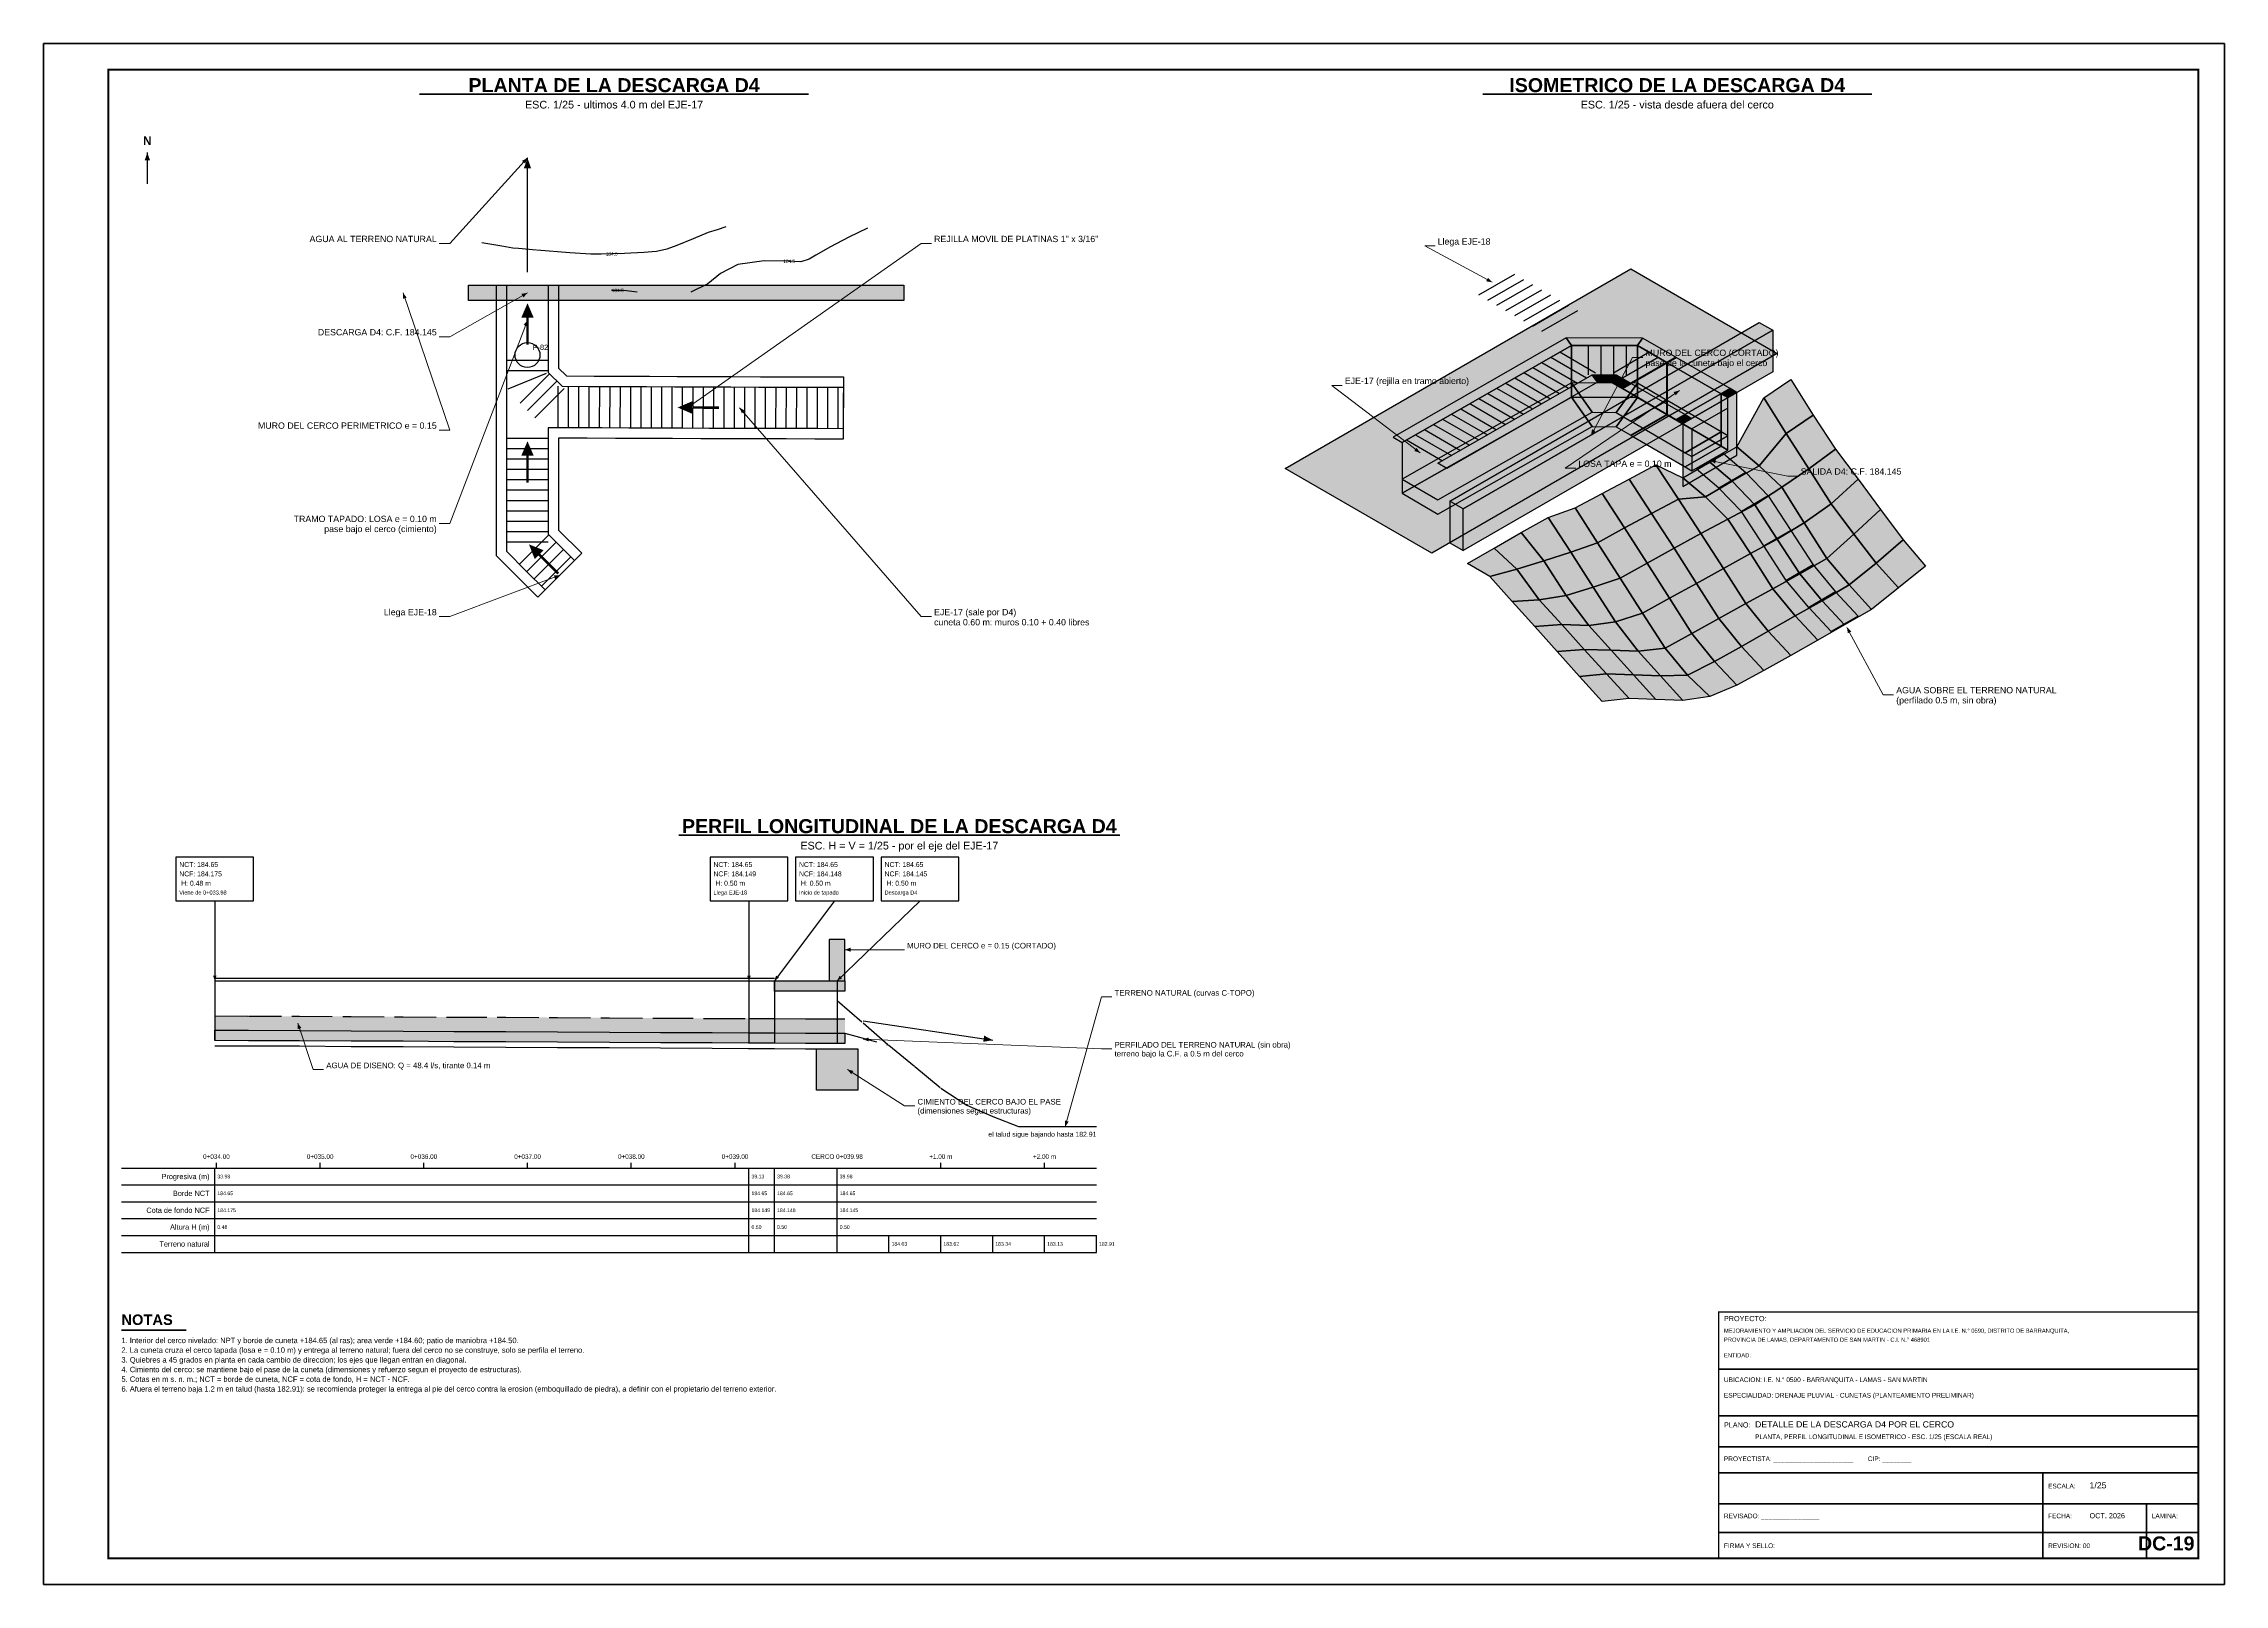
# Model space of a CAD drawing. Header units: metres. Extents: x 354768 to 355417, y 9249536 to 9250102.
# Drawn here: x 355146.83 to 355167.85, y 9249953 to 9249967.85 of the extents above; entities that cross this region are included whole.
import ezdxf
from ezdxf.enums import TextEntityAlignment as Align

# ---------------------------------------------------------------- set-up
doc = ezdxf.new("R2010")
doc.units = ezdxf.units.M
doc.header["$LTSCALE"] = 0.25
doc.linetypes.add('DASHED', pattern=[1.524, 1.27, -0.254])
for name, color, linetype, lineweight in [('AGUA', 150, 'DASHED', 25), ('ARQ-BASE', 8, 'CONTINUOUS', 13), ('CONCRETO', 250, 'CONTINUOUS', 50), ('LLAMADAS', 30, 'CONTINUOUS', 18), ('MARCO', 7, 'CONTINUOUS', 50), ('ROTULO', 7, 'CONTINUOUS', 35), ('TITULOS', 160, 'CONTINUOUS', 35)]:
    doc.layers.add(name, color=color, linetype=linetype, lineweight=lineweight)
for name, color, linetype, true_color in [('CONCRETO-ACHURADO', 8, 'CONTINUOUS', 0xe2e2e2), ('CUN-FLUJO', 1, 'CONTINUOUS', 0xe60000), ('CUN-REJ-BORDE', 4, 'CONTINUOUS', 0x00aae6), ('CUN-REJ-PLATINA', 4, 'CONTINUOUS', 0x78cdf0), ('CUN-TAP-BORDE', 3, 'CONTINUOUS', 0x009600), ('CURVAS-TXT', 33, 'CONTINUOUS', 0x966e46), ('DET-AGUA', 150, 'CONTINUOUS', 0xbedef5), ('DET-CERCO', 1, 'CONTINUOUS', 0xe17878), ('DET-CIMIENTO', 8, 'CONTINUOUS', 0xc8c8c8), ('ISOD-AGUA', 150, 'CONTINUOUS', 0x82bef0), ('ISOD-CERCO', 14, 'CONTINUOUS', 0xe8bebe), ('ISOD-FONDO', 253, 'CONTINUOUS', 0xb0b0b0), ('ISOD-HUECO', 250, 'CONTINUOUS', 0x3c3c3c), ('ISOD-INT', 252, 'CONTINUOUS', 0xc4c4c4), ('ISOD-LOSA', 8, 'CONTINUOUS', 0x969696), ('ISOD-PISO', 9, 'CONTINUOUS', 0xf3f0e8), ('ISOD-SUP', 254, 'CONTINUOUS', 0xececec), ('ISOD-TERRENO', 94, 'CONTINUOUS', 0xd6e2c4)]:
    doc.layers.add(name, color=color, linetype=linetype, true_color=true_color)
for name, color, linetype in [('DET-CURVAS', 33, 'DASHED'), ('DET-FONDO', 6, 'CONTINUOUS'), ('DET-NCT', 5, 'CONTINUOUS'), ('DET-PERFILADO', 1, 'DASHED'), ('DET-REJILLA', 1, 'CONTINUOUS'), ('DET-SECCION', 1, 'CONTINUOUS'), ('DET-TAPA', 3, 'CONTINUOUS'), ('DET-TERRENO', 32, 'DASHED'), ('FLUJO', 150, 'CONTINUOUS'), ('GUITARRA', 8, 'CONTINUOUS'), ('ISOD-ARISTA', 8, 'CONTINUOUS'), ('ISOD-REJILLA', 1, 'CONTINUOUS'), ('NUDOS', 7, 'CONTINUOUS'), ('PERF-CAJA', 7, 'CONTINUOUS'), ('ROTULO-TEXTO', 7, 'CONTINUOUS'), ('SOLADO', 8, 'CONTINUOUS'), ('TEXTOS', 7, 'CONTINUOUS'), ('TEXTOS-NOTAS', 7, 'CONTINUOUS')]:
    doc.layers.add(name, color=color, linetype=linetype)
doc.styles.get("Standard").update_dxf_attribs({"font": 'arial.ttf'})
doc.styles.add('TITULOS', font='arialbd.ttf')

msp = doc.modelspace()

# ---------------------------------------------------------------- hatches: boundary and pattern name
at = {"layer": 'CONCRETO-ACHURADO', "true_color": 0xe2e2e2}
h = msp.add_hatch(color=7, dxfattribs=at)
h.dxf.hatch_style = 1
h.paths.add_polyline_path([(355153.871, 9249958.818), (355154.55, 9249958.818), (355154.55, 9249958.717), (355153.871, 9249958.717)])
h = msp.add_hatch(color=7, dxfattribs=at)
h.dxf.hatch_style = 1
h.paths.add_polyline_path([(355148.475, 9249958.342), (355148.801, 9249958.341), (355149.291, 9249958.339), (355149.791, 9249958.336), (355150.291, 9249958.333), (355150.781, 9249958.33), (355151.281, 9249958.329), (355151.781, 9249958.326), (355152.281, 9249958.323), (355152.771, 9249958.32), (355153.271, 9249958.318), (355153.621, 9249958.317), (355153.871, 9249958.316), (355154.171, 9249958.314), (355154.471, 9249958.312), (355154.55, 9249958.312), (355154.55, 9249958.213), (355154.471, 9249958.213), (355154.171, 9249958.214), (355153.871, 9249958.216), (355153.621, 9249958.216), (355153.271, 9249958.218), (355152.771, 9249958.22), (355152.281, 9249958.224), (355151.781, 9249958.226), (355151.281, 9249958.228), (355150.781, 9249958.23), (355150.291, 9249958.234), (355149.791, 9249958.236), (355149.291, 9249958.239), (355148.801, 9249958.24), (355148.475, 9249958.242)])
at = {"layer": 'DET-AGUA', "true_color": 0xbedef5}
h = msp.add_hatch(color=7, dxfattribs=at)
h.dxf.hatch_style = 1
h.paths.add_polyline_path([(355148.475, 9249958.342), (355148.801, 9249958.341), (355149.291, 9249958.339), (355149.791, 9249958.336), (355150.291, 9249958.333), (355150.781, 9249958.33), (355151.281, 9249958.329), (355151.781, 9249958.326), (355152.281, 9249958.323), (355152.771, 9249958.32), (355153.271, 9249958.318), (355153.621, 9249958.317), (355153.871, 9249958.316), (355154.171, 9249958.314), (355154.471, 9249958.312), (355154.55, 9249958.312), (355154.55, 9249958.45), (355154.471, 9249958.45), (355154.171, 9249958.451), (355153.871, 9249958.453), (355153.621, 9249958.454), (355153.271, 9249958.455), (355152.771, 9249958.457), (355152.281, 9249958.461), (355151.781, 9249958.463), (355151.281, 9249958.466), (355150.781, 9249958.467), (355150.291, 9249958.47), (355149.791, 9249958.473), (355149.291, 9249958.476), (355148.801, 9249958.477), (355148.475, 9249958.479)])
at = {"layer": 'DET-CERCO', "true_color": 0xe17878}
h = msp.add_hatch(color=7, dxfattribs=at)
h.dxf.hatch_style = 1
h.paths.add_polyline_path([(355150.92, 9249965.523), (355151.02, 9249965.523), (355151.12, 9249965.523), (355151.22, 9249965.523), (355151.32, 9249965.523), (355151.42, 9249965.523), (355151.52, 9249965.523), (355151.62, 9249965.523), (355151.72, 9249965.523), (355151.82, 9249965.523), (355151.92, 9249965.523), (355152.02, 9249965.523), (355152.12, 9249965.523), (355152.22, 9249965.523), (355152.32, 9249965.523), (355152.42, 9249965.523), (355152.52, 9249965.523), (355152.62, 9249965.523), (355152.72, 9249965.523), (355152.82, 9249965.523), (355152.92, 9249965.523), (355153.02, 9249965.523), (355153.12, 9249965.523), (355153.22, 9249965.523), (355153.32, 9249965.523), (355153.42, 9249965.523), (355153.52, 9249965.523), (355153.62, 9249965.523), (355153.72, 9249965.523), (355153.82, 9249965.523), (355153.92, 9249965.523), (355154.02, 9249965.523), (355154.12, 9249965.523), (355154.22, 9249965.523), (355154.32, 9249965.523), (355154.42, 9249965.523), (355154.52, 9249965.523), (355154.62, 9249965.523), (355154.72, 9249965.523), (355154.82, 9249965.523), (355154.92, 9249965.523), (355155.02, 9249965.523), (355155.12, 9249965.523), (355155.12, 9249965.373), (355155.02, 9249965.373), (355154.92, 9249965.373), (355154.82, 9249965.373), (355154.72, 9249965.373), (355154.62, 9249965.373), (355154.52, 9249965.373), (355154.42, 9249965.373), (355154.32, 9249965.373), (355154.22, 9249965.373), (355154.12, 9249965.373), (355154.02, 9249965.373), (355153.92, 9249965.373), (355153.82, 9249965.373), (355153.72, 9249965.373), (355153.62, 9249965.373), (355153.52, 9249965.373), (355153.42, 9249965.373), (355153.32, 9249965.373), (355153.22, 9249965.373), (355153.12, 9249965.373), (355153.02, 9249965.373), (355152.92, 9249965.373), (355152.82, 9249965.373), (355152.72, 9249965.373), (355152.62, 9249965.373), (355152.52, 9249965.373), (355152.42, 9249965.373), (355152.32, 9249965.373), (355152.22, 9249965.373), (355152.12, 9249965.373), (355152.02, 9249965.373), (355151.92, 9249965.373), (355151.82, 9249965.373), (355151.72, 9249965.373), (355151.62, 9249965.373), (355151.52, 9249965.373), (355151.42, 9249965.373), (355151.32, 9249965.373), (355151.22, 9249965.373), (355151.12, 9249965.373), (355151.02, 9249965.373), (355150.92, 9249965.373)])
h = msp.add_hatch(color=7, dxfattribs=at)
h.dxf.hatch_style = 1
h.paths.add_polyline_path([(355154.4, 9249958.818), (355154.55, 9249958.818), (355154.55, 9249959.217), (355154.4, 9249959.217)])
at = {"layer": 'DET-CIMIENTO', "true_color": 0xc8c8c8}
h = msp.add_hatch(color=7, dxfattribs=at)
h.dxf.hatch_style = 1
h.paths.add_polyline_path([(355154.275, 9249958.162), (355154.675, 9249958.162), (355154.675, 9249957.762), (355154.275, 9249957.762)])
at = {"layer": 'ISOD-AGUA', "true_color": 0x82bef0}
h = msp.add_hatch(color=7, dxfattribs=at)
h.dxf.hatch_style = 1
h.paths.add_polyline_path([(355160.267, 9249963.452), (355161.756, 9249964.297), (355161.554, 9249964.58), (355159.922, 9249963.653)])
h = msp.add_hatch(color=7, dxfattribs=at)
h.dxf.hatch_style = 1
h.paths.add_polyline_path([(355161.756, 9249964.297), (355161.987, 9249964.295), (355162.191, 9249964.577), (355161.554, 9249964.58)])
h = msp.add_hatch(color=7, dxfattribs=at)
h.dxf.hatch_style = 1
h.paths.add_polyline_path([(355161.987, 9249964.295), (355162.128, 9249964.212), (355162.475, 9249964.412), (355162.191, 9249964.577)])
h = msp.add_hatch(color=7, dxfattribs=at)
h.dxf.hatch_style = 1
h.paths.add_polyline_path([(355162.128, 9249964.212), (355162.132, 9249964.21), (355162.479, 9249964.41), (355162.475, 9249964.412)])
h = msp.add_hatch(color=7, dxfattribs=at)
h.dxf.hatch_style = 1
h.paths.add_polyline_path([(355162.132, 9249964.21), (355162.652, 9249963.907), (355162.998, 9249964.107), (355162.479, 9249964.41)])
h = msp.add_hatch(color=7, dxfattribs=at)
h.dxf.hatch_style = 1
h.paths.add_polyline_path([(355162.652, 9249963.907), (355162.717, 9249963.87), (355163.063, 9249964.07), (355162.998, 9249964.107)])
h = msp.add_hatch(color=7, dxfattribs=at)
h.dxf.hatch_style = 1
h.paths.add_polyline_path([(355162.717, 9249963.732), (355163.063, 9249963.933), (355163.063, 9249964.07), (355162.717, 9249963.87)])
h = msp.add_hatch(color=7, dxfattribs=at)
h.dxf.hatch_style = 1
h.paths.add_polyline_path([(355163.02, 9249963.9), (355163.236, 9249963.717), (355162.977, 9249963.567), (355162.76, 9249963.75)])
h = msp.add_hatch(color=7, dxfattribs=at)
h.dxf.hatch_style = 1
h.paths.add_polyline_path([(355163.236, 9249963.717), (355163.453, 9249963.49), (355163.193, 9249963.34), (355162.977, 9249963.567)])
h = msp.add_hatch(color=7, dxfattribs=at)
h.dxf.hatch_style = 1
h.paths.add_polyline_path([(355163.453, 9249963.49), (355163.669, 9249963.159), (355163.41, 9249963.009), (355163.193, 9249963.34)])
h = msp.add_hatch(color=7, dxfattribs=at)
h.dxf.hatch_style = 1
h.paths.add_polyline_path([(355163.669, 9249963.159), (355163.886, 9249962.825), (355163.626, 9249962.675), (355163.41, 9249963.009)])
h = msp.add_hatch(color=7, dxfattribs=at)
h.dxf.hatch_style = 1
h.paths.add_polyline_path([(355163.886, 9249962.825), (355164.102, 9249962.566), (355163.843, 9249962.416), (355163.626, 9249962.675)])
h = msp.add_hatch(color=7, dxfattribs=at)
h.dxf.hatch_style = 1
h.paths.add_polyline_path([(355164.102, 9249962.566), (355164.319, 9249962.333), (355164.059, 9249962.183), (355163.843, 9249962.416)])
at = {"layer": 'ISOD-CERCO', "true_color": 0xe8bebe}
h = msp.add_hatch(color=7, dxfattribs=at)
h.dxf.hatch_style = 1
h.paths.add_polyline_path([(355163.366, 9249965.162), (355163.496, 9249965.088), (355160.512, 9249963.365), (355160.382, 9249963.44)])
h = msp.add_hatch(color=7, dxfattribs=at)
h.dxf.hatch_style = 1
h.paths.add_polyline_path([(355163.496, 9249964.688), (355160.512, 9249962.965), (355160.512, 9249963.365), (355163.496, 9249965.088)])
h = msp.add_hatch(color=7, dxfattribs=at)
h.dxf.hatch_style = 1
h.paths.add_polyline_path([(355160.382, 9249963.04), (355160.512, 9249962.965), (355160.512, 9249963.365), (355160.382, 9249963.44)])
at = {"layer": 'ISOD-FONDO', "true_color": 0xb0b0b0}
h = msp.add_hatch(color=7, dxfattribs=at)
h.dxf.hatch_style = 1
h.paths.add_polyline_path([(355160.267, 9249963.315), (355161.756, 9249964.16), (355161.554, 9249964.443), (355159.922, 9249963.516)])
h = msp.add_hatch(color=7, dxfattribs=at)
h.dxf.hatch_style = 1
h.paths.add_polyline_path([(355161.756, 9249964.16), (355161.987, 9249964.158), (355162.191, 9249964.44), (355161.554, 9249964.443)])
h = msp.add_hatch(color=7, dxfattribs=at)
h.dxf.hatch_style = 1
h.paths.add_polyline_path([(355161.987, 9249964.158), (355162.128, 9249964.075), (355162.475, 9249964.275), (355162.191, 9249964.44)])
h = msp.add_hatch(color=7, dxfattribs=at)
h.dxf.hatch_style = 1
h.paths.add_polyline_path([(355162.128, 9249964.075), (355162.132, 9249964.073), (355162.479, 9249964.273), (355162.475, 9249964.275)])
h = msp.add_hatch(color=7, dxfattribs=at)
h.dxf.hatch_style = 1
h.paths.add_polyline_path([(355162.132, 9249964.073), (355162.652, 9249963.77), (355162.998, 9249963.97), (355162.479, 9249964.273)])
h = msp.add_hatch(color=7, dxfattribs=at)
h.dxf.hatch_style = 1
h.paths.add_polyline_path([(355162.652, 9249963.77), (355162.717, 9249963.732), (355163.063, 9249963.933), (355162.998, 9249963.97)])
at = {"layer": 'ISOD-HUECO', "true_color": 0x3c3c3c}
h = msp.add_hatch(color=7, dxfattribs=at)
h.dxf.hatch_style = 1
h.paths.add_polyline_path([(355162.717, 9249963.732), (355163.063, 9249963.933), (355163.063, 9249964.338), (355162.717, 9249964.138)])
at = {"layer": 'ISOD-INT', "true_color": 0xc4c4c4}
h = msp.add_hatch(color=7, dxfattribs=at)
h.dxf.hatch_style = 1
h.paths.add_polyline_path([(355159.922, 9249963.516), (355161.554, 9249964.443), (355161.554, 9249964.942), (355159.922, 9249964.006)])
h = msp.add_hatch(color=7, dxfattribs=at)
h.dxf.hatch_style = 1
h.paths.add_polyline_path([(355161.554, 9249964.443), (355162.191, 9249964.44), (355162.191, 9249964.941), (355161.554, 9249964.942)])
h = msp.add_hatch(color=7, dxfattribs=at)
h.dxf.hatch_style = 1
h.paths.add_polyline_path([(355162.191, 9249964.44), (355162.475, 9249964.275), (355162.475, 9249964.777), (355162.191, 9249964.941)])
h = msp.add_hatch(color=7, dxfattribs=at)
h.dxf.hatch_style = 1
h.paths.add_polyline_path([(355162.475, 9249964.275), (355162.479, 9249964.273), (355162.479, 9249964.775), (355162.475, 9249964.777)])
h = msp.add_hatch(color=7, dxfattribs=at)
h.dxf.hatch_style = 1
h.paths.add_polyline_path([(355162.479, 9249964.273), (355162.998, 9249963.97), (355162.998, 9249964.475), (355162.479, 9249964.775)])
h = msp.add_hatch(color=7, dxfattribs=at)
h.dxf.hatch_style = 1
h.paths.add_polyline_path([(355162.998, 9249963.97), (355163.063, 9249963.933), (355163.063, 9249964.438), (355162.998, 9249964.475)])
at = {"layer": 'ISOD-LOSA', "true_color": 0x969696}
h = msp.add_hatch(color=7, dxfattribs=at)
h.dxf.hatch_style = 1
h.paths.add_polyline_path([(355162.042, 9249964.528), (355162.046, 9249964.526), (355162.565, 9249964.826), (355162.561, 9249964.828)])
h = msp.add_hatch(color=7, dxfattribs=at)
h.dxf.hatch_style = 1
h.paths.add_polyline_path([(355162.046, 9249964.526), (355162.565, 9249964.226), (355163.085, 9249964.526), (355162.565, 9249964.826)])
h = msp.add_hatch(color=7, dxfattribs=at)
h.dxf.hatch_style = 1
h.paths.add_polyline_path([(355162.565, 9249964.226), (355162.63, 9249964.189), (355163.15, 9249964.489), (355163.085, 9249964.526)])
at = {"layer": 'ISOD-PISO', "true_color": 0xf3f0e8}
h = msp.add_hatch(color=7, dxfattribs=at)
h.dxf.hatch_style = 1
h.paths.add_polyline_path([(355162.126, 9249965.678), (355163.539, 9249964.863), (355160.209, 9249962.94), (355158.796, 9249963.756)])
at = {"layer": 'ISOD-SUP', "true_color": 0xececec}
h = msp.add_hatch(color=7, dxfattribs=at)
h.dxf.hatch_style = 1
h.paths.add_polyline_path([(355159.922, 9249964.006), (355161.554, 9249964.942), (355161.504, 9249965.013), (355159.836, 9249964.056)])
h = msp.add_hatch(color=7, dxfattribs=at)
h.dxf.hatch_style = 1
h.paths.add_polyline_path([(355161.554, 9249964.942), (355162.191, 9249964.941), (355162.241, 9249965.012), (355161.504, 9249965.013)])
h = msp.add_hatch(color=7, dxfattribs=at)
h.dxf.hatch_style = 1
h.paths.add_polyline_path([(355162.191, 9249964.941), (355162.475, 9249964.777), (355162.561, 9249964.827), (355162.241, 9249965.012)])
h = msp.add_hatch(color=7, dxfattribs=at)
h.dxf.hatch_style = 1
h.paths.add_polyline_path([(355162.475, 9249964.777), (355162.479, 9249964.775), (355162.565, 9249964.825), (355162.561, 9249964.827)])
h = msp.add_hatch(color=7, dxfattribs=at)
h.dxf.hatch_style = 1
h.paths.add_polyline_path([(355162.479, 9249964.775), (355162.998, 9249964.475), (355163.085, 9249964.525), (355162.565, 9249964.825)])
h = msp.add_hatch(color=7, dxfattribs=at)
h.dxf.hatch_style = 1
h.paths.add_polyline_path([(355160.267, 9249963.805), (355161.756, 9249964.659), (355161.806, 9249964.588), (355160.354, 9249963.755)])
h = msp.add_hatch(color=7, dxfattribs=at)
h.dxf.hatch_style = 1
h.paths.add_polyline_path([(355161.756, 9249964.659), (355161.987, 9249964.659), (355161.936, 9249964.588), (355161.806, 9249964.588)])
h = msp.add_hatch(color=7, dxfattribs=at)
h.dxf.hatch_style = 1
h.paths.add_polyline_path([(355161.987, 9249964.659), (355162.128, 9249964.577), (355162.042, 9249964.527), (355161.936, 9249964.588)])
h = msp.add_hatch(color=7, dxfattribs=at)
h.dxf.hatch_style = 1
h.paths.add_polyline_path([(355162.128, 9249964.577), (355162.132, 9249964.575), (355162.046, 9249964.525), (355162.042, 9249964.527)])
h = msp.add_hatch(color=7, dxfattribs=at)
h.dxf.hatch_style = 1
h.paths.add_polyline_path([(355162.132, 9249964.575), (355162.652, 9249964.275), (355162.565, 9249964.225), (355162.046, 9249964.525)])
h = msp.add_hatch(color=7, dxfattribs=at)
h.dxf.hatch_style = 1
h.paths.add_polyline_path([(355162.998, 9249964.475), (355163.063, 9249964.438), (355163.15, 9249964.488), (355163.085, 9249964.525)])
h = msp.add_hatch(color=7, dxfattribs=at)
h.dxf.hatch_style = 1
h.paths.add_polyline_path([(355162.63, 9249963.582), (355163.15, 9249963.883), (355163.15, 9249964.488), (355162.63, 9249964.188)])
h = msp.add_hatch(color=7, dxfattribs=at)
h.dxf.hatch_style = 1
h.paths.add_polyline_path([(355162.652, 9249964.275), (355162.717, 9249964.238), (355162.63, 9249964.188), (355162.565, 9249964.225)])
at = {"layer": 'ISOD-TERRENO', "true_color": 0xd6e2c4}
h = msp.add_hatch(color=7, dxfattribs=at)
h.dxf.hatch_style = 1
h.paths.add_polyline_path([(355163.669, 9249964.612), (355163.886, 9249964.269), (355163.626, 9249964.093), (355163.41, 9249964.436)])
h = msp.add_hatch(color=7, dxfattribs=at)
h.dxf.hatch_style = 1
h.paths.add_polyline_path([(355163.41, 9249964.436), (355163.626, 9249964.093), (355163.366, 9249963.782), (355163.15, 9249963.965)])
h = msp.add_hatch(color=7, dxfattribs=at)
h.dxf.hatch_style = 1
h.paths.add_polyline_path([(355163.886, 9249964.269), (355164.102, 9249963.942), (355163.843, 9249963.751), (355163.626, 9249964.093)])
h = msp.add_hatch(color=7, dxfattribs=at)
h.dxf.hatch_style = 1
h.paths.add_polyline_path([(355163.15, 9249963.965), (355163.366, 9249963.782), (355163.106, 9249963.632), (355162.89, 9249963.815)])
h = msp.add_hatch(color=7, dxfattribs=at)
h.dxf.hatch_style = 1
h.paths.add_polyline_path([(355163.626, 9249964.093), (355163.843, 9249963.751), (355163.583, 9249963.575), (355163.366, 9249963.782)])
h = msp.add_hatch(color=7, dxfattribs=at)
h.dxf.hatch_style = 1
h.paths.add_polyline_path([(355164.102, 9249963.942), (355164.319, 9249963.651), (355164.059, 9249963.414), (355163.843, 9249963.751)])
h = msp.add_hatch(color=7, dxfattribs=at)
h.dxf.hatch_style = 1
h.paths.add_polyline_path([(355162.37, 9249963.791), (355162.587, 9249963.46), (355162.327, 9249963.322), (355162.111, 9249963.653)])
h = msp.add_hatch(color=7, dxfattribs=at)
h.dxf.hatch_style = 1
h.paths.add_polyline_path([(355162.63, 9249963.665), (355162.847, 9249963.482), (355162.587, 9249963.46), (355162.37, 9249963.791)])
h = msp.add_hatch(color=7, dxfattribs=at)
h.dxf.hatch_style = 1
h.paths.add_polyline_path([(355162.89, 9249963.815), (355163.106, 9249963.632), (355162.847, 9249963.482), (355162.63, 9249963.665)])
h = msp.add_hatch(color=7, dxfattribs=at)
h.dxf.hatch_style = 1
h.paths.add_polyline_path([(355163.366, 9249963.782), (355163.583, 9249963.575), (355163.323, 9249963.405), (355163.106, 9249963.632)])
h = msp.add_hatch(color=7, dxfattribs=at)
h.dxf.hatch_style = 1
h.paths.add_polyline_path([(355163.843, 9249963.751), (355164.059, 9249963.414), (355163.799, 9249963.232), (355163.583, 9249963.575)])
h = msp.add_hatch(color=7, dxfattribs=at)
h.dxf.hatch_style = 1
h.paths.add_polyline_path([(355161.851, 9249963.515), (355162.067, 9249963.182), (355161.807, 9249963.038), (355161.591, 9249963.377)])
h = msp.add_hatch(color=7, dxfattribs=at)
h.dxf.hatch_style = 1
h.paths.add_polyline_path([(355162.111, 9249963.653), (355162.327, 9249963.322), (355162.067, 9249963.182), (355161.851, 9249963.515)])
h = msp.add_hatch(color=7, dxfattribs=at)
h.dxf.hatch_style = 1
h.paths.add_polyline_path([(355162.847, 9249963.482), (355163.063, 9249963.267), (355162.803, 9249963.129), (355162.587, 9249963.46)])
h = msp.add_hatch(color=7, dxfattribs=at)
h.dxf.hatch_style = 1
h.paths.add_polyline_path([(355163.106, 9249963.632), (355163.323, 9249963.405), (355163.063, 9249963.267), (355162.847, 9249963.482)])
h = msp.add_hatch(color=7, dxfattribs=at)
h.dxf.hatch_style = 1
h.paths.add_polyline_path([(355163.583, 9249963.575), (355163.799, 9249963.232), (355163.539, 9249963.074), (355163.323, 9249963.405)])
h = msp.add_hatch(color=7, dxfattribs=at)
h.dxf.hatch_style = 1
h.paths.add_polyline_path([(355164.319, 9249963.651), (355164.535, 9249963.359), (355164.276, 9249963.123), (355164.059, 9249963.414)])
h = msp.add_hatch(color=7, dxfattribs=at)
h.dxf.hatch_style = 1
h.paths.add_polyline_path([(355161.331, 9249963.282), (355161.548, 9249962.947), (355161.288, 9249962.866), (355161.071, 9249963.137)])
h = msp.add_hatch(color=7, dxfattribs=at)
h.dxf.hatch_style = 1
h.paths.add_polyline_path([(355161.591, 9249963.377), (355161.807, 9249963.038), (355161.548, 9249962.947), (355161.331, 9249963.282)])
h = msp.add_hatch(color=7, dxfattribs=at)
h.dxf.hatch_style = 1
h.paths.add_polyline_path([(355162.327, 9249963.322), (355162.544, 9249962.987), (355162.284, 9249962.843), (355162.067, 9249963.182)])
h = msp.add_hatch(color=7, dxfattribs=at)
h.dxf.hatch_style = 1
h.paths.add_polyline_path([(355162.587, 9249963.46), (355162.803, 9249963.129), (355162.544, 9249962.987), (355162.327, 9249963.322)])
h = msp.add_hatch(color=7, dxfattribs=at)
h.dxf.hatch_style = 1
h.paths.add_polyline_path([(355163.063, 9249963.267), (355163.28, 9249962.935), (355163.02, 9249962.792), (355162.803, 9249963.129)])
h = msp.add_hatch(color=7, dxfattribs=at)
h.dxf.hatch_style = 1
h.paths.add_polyline_path([(355163.323, 9249963.405), (355163.539, 9249963.074), (355163.28, 9249962.935), (355163.063, 9249963.267)])
h = msp.add_hatch(color=7, dxfattribs=at)
h.dxf.hatch_style = 1
h.paths.add_polyline_path([(355164.059, 9249963.414), (355164.276, 9249963.123), (355164.016, 9249962.889), (355163.799, 9249963.232)])
h = msp.add_hatch(color=7, dxfattribs=at)
h.dxf.hatch_style = 1
h.paths.add_polyline_path([(355164.535, 9249963.359), (355164.752, 9249963.068), (355164.492, 9249962.842), (355164.276, 9249963.123)])
h = msp.add_hatch(color=7, dxfattribs=at)
h.dxf.hatch_style = 1
h.paths.add_polyline_path([(355161.071, 9249963.137), (355161.288, 9249962.866), (355161.028, 9249962.785), (355160.811, 9249962.988)])
h = msp.add_hatch(color=7, dxfattribs=at)
h.dxf.hatch_style = 1
h.paths.add_polyline_path([(355162.067, 9249963.182), (355162.284, 9249962.843), (355162.024, 9249962.699), (355161.807, 9249963.038)])
h = msp.add_hatch(color=7, dxfattribs=at)
h.dxf.hatch_style = 1
h.paths.add_polyline_path([(355162.803, 9249963.129), (355163.02, 9249962.792), (355162.76, 9249962.648), (355162.544, 9249962.987)])
h = msp.add_hatch(color=7, dxfattribs=at)
h.dxf.hatch_style = 1
h.paths.add_polyline_path([(355163.539, 9249963.074), (355163.756, 9249962.74), (355163.496, 9249962.596), (355163.28, 9249962.935)])
h = msp.add_hatch(color=7, dxfattribs=at)
h.dxf.hatch_style = 1
h.paths.add_polyline_path([(355163.799, 9249963.232), (355164.016, 9249962.889), (355163.756, 9249962.74), (355163.539, 9249963.074)])
h = msp.add_hatch(color=7, dxfattribs=at)
h.dxf.hatch_style = 1
h.paths.add_polyline_path([(355164.276, 9249963.123), (355164.492, 9249962.842), (355164.232, 9249962.633), (355164.016, 9249962.889)])
h = msp.add_hatch(color=7, dxfattribs=at)
h.dxf.hatch_style = 1
h.paths.add_polyline_path([(355164.752, 9249963.068), (355164.968, 9249962.813), (355164.709, 9249962.605), (355164.492, 9249962.842)])
h = msp.add_hatch(color=7, dxfattribs=at)
h.dxf.hatch_style = 1
h.paths.add_polyline_path([(355160.811, 9249962.988), (355161.028, 9249962.785), (355160.768, 9249962.713), (355160.552, 9249962.838)])
h = msp.add_hatch(color=7, dxfattribs=at)
h.dxf.hatch_style = 1
h.paths.add_polyline_path([(355161.288, 9249962.866), (355161.504, 9249962.531), (355161.245, 9249962.488), (355161.028, 9249962.785)])
h = msp.add_hatch(color=7, dxfattribs=at)
h.dxf.hatch_style = 1
h.paths.add_polyline_path([(355161.548, 9249962.947), (355161.764, 9249962.611), (355161.504, 9249962.531), (355161.288, 9249962.866)])
h = msp.add_hatch(color=7, dxfattribs=at)
h.dxf.hatch_style = 1
h.paths.add_polyline_path([(355161.807, 9249963.038), (355162.024, 9249962.699), (355161.764, 9249962.611), (355161.548, 9249962.947)])
h = msp.add_hatch(color=7, dxfattribs=at)
h.dxf.hatch_style = 1
h.paths.add_polyline_path([(355162.284, 9249962.843), (355162.5, 9249962.504), (355162.24, 9249962.361), (355162.024, 9249962.699)])
h = msp.add_hatch(color=7, dxfattribs=at)
h.dxf.hatch_style = 1
h.paths.add_polyline_path([(355162.544, 9249962.987), (355162.76, 9249962.648), (355162.5, 9249962.504), (355162.284, 9249962.843)])
h = msp.add_hatch(color=7, dxfattribs=at)
h.dxf.hatch_style = 1
h.paths.add_polyline_path([(355163.28, 9249962.935), (355163.496, 9249962.596), (355163.236, 9249962.453), (355163.02, 9249962.792)])
h = msp.add_hatch(color=7, dxfattribs=at)
h.dxf.hatch_style = 1
h.paths.add_polyline_path([(355164.016, 9249962.889), (355164.232, 9249962.633), (355163.972, 9249962.481), (355163.756, 9249962.74)])
h = msp.add_hatch(color=7, dxfattribs=at)
h.dxf.hatch_style = 1
h.paths.add_polyline_path([(355164.492, 9249962.842), (355164.709, 9249962.605), (355164.449, 9249962.396), (355164.232, 9249962.633)])
h = msp.add_hatch(color=7, dxfattribs=at)
h.dxf.hatch_style = 1
h.paths.add_polyline_path([(355161.028, 9249962.785), (355161.245, 9249962.488), (355160.985, 9249962.473), (355160.768, 9249962.713)])
h = msp.add_hatch(color=7, dxfattribs=at)
h.dxf.hatch_style = 1
h.paths.add_polyline_path([(355162.024, 9249962.699), (355162.24, 9249962.361), (355161.981, 9249962.276), (355161.764, 9249962.611)])
h = msp.add_hatch(color=7, dxfattribs=at)
h.dxf.hatch_style = 1
h.paths.add_polyline_path([(355162.76, 9249962.648), (355162.977, 9249962.309), (355162.717, 9249962.166), (355162.5, 9249962.504)])
h = msp.add_hatch(color=7, dxfattribs=at)
h.dxf.hatch_style = 1
h.paths.add_polyline_path([(355163.02, 9249962.792), (355163.236, 9249962.453), (355162.977, 9249962.309), (355162.76, 9249962.648)])
h = msp.add_hatch(color=7, dxfattribs=at)
h.dxf.hatch_style = 1
h.paths.add_polyline_path([(355163.756, 9249962.74), (355163.972, 9249962.481), (355163.713, 9249962.334), (355163.496, 9249962.596)])
h = msp.add_hatch(color=7, dxfattribs=at)
h.dxf.hatch_style = 1
h.paths.add_polyline_path([(355164.232, 9249962.633), (355164.449, 9249962.396), (355164.189, 9249962.248), (355163.972, 9249962.481)])
h = msp.add_hatch(color=7, dxfattribs=at)
h.dxf.hatch_style = 1
h.paths.add_polyline_path([(355161.245, 9249962.488), (355161.461, 9249962.25), (355161.201, 9249962.232), (355160.985, 9249962.473)])
h = msp.add_hatch(color=7, dxfattribs=at)
h.dxf.hatch_style = 1
h.paths.add_polyline_path([(355161.504, 9249962.531), (355161.721, 9249962.241), (355161.461, 9249962.25), (355161.245, 9249962.488)])
h = msp.add_hatch(color=7, dxfattribs=at)
h.dxf.hatch_style = 1
h.paths.add_polyline_path([(355161.764, 9249962.611), (355161.981, 9249962.276), (355161.721, 9249962.241), (355161.504, 9249962.531)])
h = msp.add_hatch(color=7, dxfattribs=at)
h.dxf.hatch_style = 1
h.paths.add_polyline_path([(355162.5, 9249962.504), (355162.717, 9249962.166), (355162.457, 9249962.022), (355162.24, 9249962.361)])
h = msp.add_hatch(color=7, dxfattribs=at)
h.dxf.hatch_style = 1
h.paths.add_polyline_path([(355163.236, 9249962.453), (355163.453, 9249962.187), (355163.193, 9249962.041), (355162.977, 9249962.309)])
h = msp.add_hatch(color=7, dxfattribs=at)
h.dxf.hatch_style = 1
h.paths.add_polyline_path([(355163.496, 9249962.596), (355163.713, 9249962.334), (355163.453, 9249962.187), (355163.236, 9249962.453)])
h = msp.add_hatch(color=7, dxfattribs=at)
h.dxf.hatch_style = 1
h.paths.add_polyline_path([(355163.972, 9249962.481), (355164.189, 9249962.248), (355163.929, 9249962.101), (355163.713, 9249962.334)])
h = msp.add_hatch(color=7, dxfattribs=at)
h.dxf.hatch_style = 1
h.paths.add_polyline_path([(355161.461, 9249962.25), (355161.678, 9249962.012), (355161.418, 9249961.991), (355161.201, 9249962.232)])
h = msp.add_hatch(color=7, dxfattribs=at)
h.dxf.hatch_style = 1
h.paths.add_polyline_path([(355161.721, 9249962.241), (355161.937, 9249962.004), (355161.678, 9249962.012), (355161.461, 9249962.25)])
h = msp.add_hatch(color=7, dxfattribs=at)
h.dxf.hatch_style = 1
h.paths.add_polyline_path([(355161.981, 9249962.276), (355162.197, 9249961.995), (355161.937, 9249962.004), (355161.721, 9249962.241)])
h = msp.add_hatch(color=7, dxfattribs=at)
h.dxf.hatch_style = 1
h.paths.add_polyline_path([(355162.24, 9249962.361), (355162.457, 9249962.022), (355162.197, 9249961.995), (355161.981, 9249962.276)])
h = msp.add_hatch(color=7, dxfattribs=at)
h.dxf.hatch_style = 1
h.paths.add_polyline_path([(355162.977, 9249962.309), (355163.193, 9249962.041), (355162.933, 9249961.894), (355162.717, 9249962.166)])
h = msp.add_hatch(color=7, dxfattribs=at)
h.dxf.hatch_style = 1
h.paths.add_polyline_path([(355163.713, 9249962.334), (355163.929, 9249962.101), (355163.669, 9249961.954), (355163.453, 9249962.187)])
h = msp.add_hatch(color=7, dxfattribs=at)
h.dxf.hatch_style = 1
h.paths.add_polyline_path([(355161.678, 9249962.012), (355161.894, 9249961.775), (355161.634, 9249961.75), (355161.418, 9249961.991)])
h = msp.add_hatch(color=7, dxfattribs=at)
h.dxf.hatch_style = 1
h.paths.add_polyline_path([(355161.937, 9249962.004), (355162.154, 9249961.766), (355161.894, 9249961.775), (355161.678, 9249962.012)])
h = msp.add_hatch(color=7, dxfattribs=at)
h.dxf.hatch_style = 1
h.paths.add_polyline_path([(355162.197, 9249961.995), (355162.414, 9249961.757), (355162.154, 9249961.766), (355161.937, 9249962.004)])
h = msp.add_hatch(color=7, dxfattribs=at)
h.dxf.hatch_style = 1
h.paths.add_polyline_path([(355162.457, 9249962.022), (355162.673, 9249961.764), (355162.414, 9249961.757), (355162.197, 9249961.995)])
h = msp.add_hatch(color=7, dxfattribs=at)
h.dxf.hatch_style = 1
h.paths.add_polyline_path([(355162.717, 9249962.166), (355162.933, 9249961.894), (355162.673, 9249961.764), (355162.457, 9249962.022)])
h = msp.add_hatch(color=7, dxfattribs=at)
h.dxf.hatch_style = 1
h.paths.add_polyline_path([(355163.193, 9249962.041), (355163.41, 9249961.807), (355163.15, 9249961.667), (355162.933, 9249961.894)])
h = msp.add_hatch(color=7, dxfattribs=at)
h.dxf.hatch_style = 1
h.paths.add_polyline_path([(355163.453, 9249962.187), (355163.669, 9249961.954), (355163.41, 9249961.807), (355163.193, 9249962.041)])
h = msp.add_hatch(color=7, dxfattribs=at)
h.dxf.hatch_style = 1
h.paths.add_polyline_path([(355162.933, 9249961.894), (355163.15, 9249961.667), (355162.89, 9249961.558), (355162.673, 9249961.764)])
h = msp.add_hatch(color=7, dxfattribs=at)
h.dxf.hatch_style = 1
h.paths.add_polyline_path([(355161.894, 9249961.775), (355162.111, 9249961.537), (355161.851, 9249961.509), (355161.634, 9249961.75)])
h = msp.add_hatch(color=7, dxfattribs=at)
h.dxf.hatch_style = 1
h.paths.add_polyline_path([(355162.154, 9249961.766), (355162.37, 9249961.529), (355162.111, 9249961.537), (355161.894, 9249961.775)])
h = msp.add_hatch(color=7, dxfattribs=at)
h.dxf.hatch_style = 1
h.paths.add_polyline_path([(355162.414, 9249961.757), (355162.63, 9249961.52), (355162.37, 9249961.529), (355162.154, 9249961.766)])
h = msp.add_hatch(color=7, dxfattribs=at)
h.dxf.hatch_style = 1
h.paths.add_polyline_path([(355162.673, 9249961.764), (355162.89, 9249961.558), (355162.63, 9249961.52), (355162.414, 9249961.757)])

# ---------------------------------------------------------------- linework, layer by layer
at = {"layer": 'AGUA'}
msp.add_lwpolyline([(355148.475, 9249958.479), (355148.801, 9249958.477), (355149.291, 9249958.476), (355149.791, 9249958.473), (355150.291, 9249958.47), (355150.781, 9249958.467), (355151.281, 9249958.466), (355151.781, 9249958.463), (355152.281, 9249958.461), (355152.771, 9249958.457), (355153.271, 9249958.455), (355153.621, 9249958.454), (355153.871, 9249958.453), (355154.171, 9249958.451), (355154.471, 9249958.45), (355154.55, 9249958.45)], dxfattribs=at)
at = {"layer": 'ARQ-BASE'}
msp.add_lwpolyline([(355148.475, 9249958.818), (355148.801, 9249958.818), (355149.291, 9249958.818), (355149.791, 9249958.818), (355150.291, 9249958.818), (355150.781, 9249958.818), (355151.281, 9249958.818), (355151.781, 9249958.818), (355152.281, 9249958.818), (355152.771, 9249958.818), (355153.271, 9249958.818), (355153.621, 9249958.818), (355153.871, 9249958.818), (355154.171, 9249958.818), (355154.471, 9249958.818)], dxfattribs=at)
at = {"layer": 'CONCRETO'}
for points in [[(355160.963, 9249965.65)], [(355161.05, 9249965.7)], [(355160.53, 9249965.4)], [(355160.617, 9249965.45)]]:
    msp.add_lwpolyline(points, dxfattribs=at)
at = {"layer": 'CUN-FLUJO', "const_width": 0.025}
for points in [[(355151.49, 9249964.948), (355151.49, 9249965.208)], [(355153.337, 9249964.342), (355153.078, 9249964.343)], [(355151.49, 9249963.618), (355151.49, 9249963.878)], [(355151.787, 9249962.741), (355151.603, 9249962.925)]]:
    msp.add_lwpolyline(points, dxfattribs=at)
at = {"layer": 'CUN-FLUJO', "true_color": 0xe60000}
for points in [[(355151.49, 9249965.348), (355151.43, 9249965.208), (355151.55, 9249965.208)], [(355152.938, 9249964.343), (355153.077, 9249964.283), (355153.078, 9249964.403)], [(355151.49, 9249964.018), (355151.43, 9249963.878), (355151.55, 9249963.878)], [(355151.504, 9249963.024), (355151.56, 9249962.882), (355151.645, 9249962.967)]]:
    msp.add_solid(points, dxfattribs=at)
at = {"layer": 'CUN-REJ-BORDE'}
for points in [[(355151.69, 9249964.961), (355151.69, 9249964.681), (355151.823, 9249964.547), (355152.094, 9249964.546), (355152.366, 9249964.545), (355152.637, 9249964.544), (355152.908, 9249964.543), (355153.18, 9249964.542), (355153.451, 9249964.541), (355153.722, 9249964.54), (355153.993, 9249964.54), (355154.265, 9249964.539), (355154.536, 9249964.538), (355154.535, 9249964.138), (355154.276, 9249964.139), (355154.017, 9249964.139), (355153.759, 9249964.14), (355153.5, 9249964.141), (355153.241, 9249964.142), (355152.983, 9249964.143), (355152.724, 9249964.144), (355152.466, 9249964.145), (355152.207, 9249964.146), (355151.948, 9249964.146), (355151.69, 9249964.147), (355151.69, 9249963.891), (355151.69, 9249963.634), (355151.69, 9249963.377), (355151.69, 9249963.121), (355151.942, 9249962.868), (355151.659, 9249962.586), (355151.474, 9249962.77), (355151.29, 9249962.955), (355151.29, 9249963.215), (355151.29, 9249963.475), (355151.29, 9249963.735), (355151.29, 9249963.995), (355151.29, 9249964.255), (355151.29, 9249964.515)], [(355151.19, 9249964.474), (355151.19, 9249964.598), (355151.19, 9249964.906)], [(355151.29, 9249964.515), (355151.29, 9249964.598), (355151.29, 9249964.906)], [(355151.79, 9249964.722), (355151.865, 9249964.647), (355152.132, 9249964.646), (355152.399, 9249964.645), (355152.666, 9249964.644), (355152.933, 9249964.643), (355153.201, 9249964.642), (355153.468, 9249964.641), (355153.735, 9249964.64), (355154.002, 9249964.64), (355154.269, 9249964.639), (355154.536, 9249964.638), (355154.535, 9249964.338), (355154.534, 9249964.038), (355154.26, 9249964.039), (355153.985, 9249964.04), (355153.711, 9249964.041), (355153.436, 9249964.041), (355153.162, 9249964.042), (355152.888, 9249964.043), (355152.613, 9249964.044), (355152.339, 9249964.045), (355152.064, 9249964.046), (355151.79, 9249964.047), (355151.79, 9249963.752), (355151.79, 9249963.457), (355151.79, 9249963.162), (355152.013, 9249962.939), (355151.801, 9249962.727), (355151.589, 9249962.515), (355151.389, 9249962.714), (355151.19, 9249962.914), (355151.19, 9249963.174), (355151.19, 9249963.434), (355151.19, 9249963.694), (355151.19, 9249963.954), (355151.19, 9249964.214), (355151.19, 9249964.474)]]:
    msp.add_lwpolyline(points, dxfattribs=at)
at = {"layer": 'CUN-REJ-PLATINA'}
for p, q in [((355151.29, 9249964.798), (355151.69, 9249964.798)), ((355151.29, 9249964.698), (355151.69, 9249964.698)), ((355151.305, 9249964.522), (355151.674, 9249964.674)), ((355151.419, 9249964.386), (355151.702, 9249964.668)), ((355151.489, 9249964.315), (355151.772, 9249964.597)), ((355151.56, 9249964.244), (355151.843, 9249964.527)), ((355151.785, 9249964.147), (355151.786, 9249964.547)), ((355151.885, 9249964.147), (355151.886, 9249964.547)), ((355151.985, 9249964.146), (355151.986, 9249964.546)), ((355152.085, 9249964.146), (355152.086, 9249964.546)), ((355152.185, 9249964.146), (355152.186, 9249964.546)), ((355152.285, 9249964.145), (355152.286, 9249964.545)), ((355152.385, 9249964.145), (355152.386, 9249964.545)), ((355152.485, 9249964.145), (355152.486, 9249964.545)), ((355152.585, 9249964.144), (355152.586, 9249964.544)), ((355152.685, 9249964.144), (355152.686, 9249964.544)), ((355152.785, 9249964.144), (355152.786, 9249964.544)), ((355152.885, 9249964.143), (355152.886, 9249964.543)), ((355152.985, 9249964.143), (355152.986, 9249964.543)), ((355153.085, 9249964.143), (355153.086, 9249964.543)), ((355153.185, 9249964.142), (355153.186, 9249964.542)), ((355153.285, 9249964.142), (355153.286, 9249964.542)), ((355153.385, 9249964.142), (355153.386, 9249964.542)), ((355153.485, 9249964.141), (355153.486, 9249964.541)), ((355153.585, 9249964.141), (355153.586, 9249964.541)), ((355153.685, 9249964.141), (355153.686, 9249964.541)), ((355153.785, 9249964.14), (355153.786, 9249964.54)), ((355153.885, 9249964.14), (355153.886, 9249964.54)), ((355153.985, 9249964.14), (355153.986, 9249964.54)), ((355154.085, 9249964.139), (355154.086, 9249964.539)), ((355154.185, 9249964.139), (355154.186, 9249964.539)), ((355154.285, 9249964.139), (355154.286, 9249964.539)), ((355154.385, 9249964.138), (355154.386, 9249964.538)), ((355154.485, 9249964.138), (355154.486, 9249964.538)), ((355151.29, 9249964.048), (355151.69, 9249964.048)), ((355151.29, 9249963.948), (355151.69, 9249963.948)), ((355151.29, 9249963.848), (355151.69, 9249963.848)), ((355151.29, 9249963.748), (355151.69, 9249963.748)), ((355151.29, 9249963.648), (355151.69, 9249963.648)), ((355151.29, 9249963.548), (355151.69, 9249963.548)), ((355151.29, 9249963.448), (355151.69, 9249963.448)), ((355151.29, 9249963.348), (355151.69, 9249963.348)), ((355151.29, 9249963.248), (355151.69, 9249963.248)), ((355151.29, 9249963.148), (355151.69, 9249963.148)), ((355151.29, 9249963.048), (355151.69, 9249963.048)), ((355151.412, 9249962.833), (355151.695, 9249963.116)), ((355151.483, 9249962.762), (355151.765, 9249963.045)), ((355151.553, 9249962.692), (355151.836, 9249962.974)), ((355151.624, 9249962.621), (355151.907, 9249962.904))]:
    msp.add_line(p, q, dxfattribs=at)
at = {"layer": 'CUN-TAP-BORDE'}
for points in [[(355151.19, 9249964.906), (355151.19, 9249965.215), (355151.19, 9249965.523), (355151.49, 9249965.523), (355151.79, 9249965.523), (355151.79, 9249965.256), (355151.79, 9249964.989), (355151.79, 9249964.722)], [(355151.29, 9249964.906), (355151.29, 9249965.215), (355151.29, 9249965.523), (355151.69, 9249965.523), (355151.69, 9249965.242), (355151.69, 9249964.961)]]:
    msp.add_lwpolyline(points, dxfattribs=at)
at = {"layer": 'DET-CERCO'}
for points in [[(355150.92, 9249965.523), (355151.02, 9249965.523), (355151.12, 9249965.523), (355151.22, 9249965.523), (355151.32, 9249965.523), (355151.42, 9249965.523), (355151.52, 9249965.523), (355151.62, 9249965.523), (355151.72, 9249965.523), (355151.82, 9249965.523), (355151.92, 9249965.523), (355152.02, 9249965.523), (355152.12, 9249965.523), (355152.22, 9249965.523), (355152.32, 9249965.523), (355152.42, 9249965.523), (355152.52, 9249965.523), (355152.62, 9249965.523), (355152.72, 9249965.523), (355152.82, 9249965.523), (355152.92, 9249965.523), (355153.02, 9249965.523), (355153.12, 9249965.523), (355153.22, 9249965.523), (355153.32, 9249965.523), (355153.42, 9249965.523), (355153.52, 9249965.523), (355153.62, 9249965.523), (355153.72, 9249965.523), (355153.82, 9249965.523), (355153.92, 9249965.523), (355154.02, 9249965.523), (355154.12, 9249965.523), (355154.22, 9249965.523), (355154.32, 9249965.523), (355154.42, 9249965.523), (355154.52, 9249965.523), (355154.62, 9249965.523), (355154.72, 9249965.523), (355154.82, 9249965.523), (355154.92, 9249965.523), (355155.02, 9249965.523), (355155.12, 9249965.523), (355155.12, 9249965.373), (355155.02, 9249965.373), (355154.92, 9249965.373), (355154.82, 9249965.373), (355154.72, 9249965.373), (355154.62, 9249965.373), (355154.52, 9249965.373), (355154.42, 9249965.373), (355154.32, 9249965.373), (355154.22, 9249965.373), (355154.12, 9249965.373), (355154.02, 9249965.373), (355153.92, 9249965.373), (355153.82, 9249965.373), (355153.72, 9249965.373), (355153.62, 9249965.373), (355153.52, 9249965.373), (355153.42, 9249965.373), (355153.32, 9249965.373), (355153.22, 9249965.373), (355153.12, 9249965.373), (355153.02, 9249965.373), (355152.92, 9249965.373), (355152.82, 9249965.373), (355152.72, 9249965.373), (355152.62, 9249965.373), (355152.52, 9249965.373), (355152.42, 9249965.373), (355152.32, 9249965.373), (355152.22, 9249965.373), (355152.12, 9249965.373), (355152.02, 9249965.373), (355151.92, 9249965.373), (355151.82, 9249965.373), (355151.72, 9249965.373), (355151.62, 9249965.373), (355151.52, 9249965.373), (355151.42, 9249965.373), (355151.32, 9249965.373), (355151.22, 9249965.373), (355151.12, 9249965.373), (355151.02, 9249965.373), (355150.92, 9249965.373)], [(355154.4, 9249958.818), (355154.55, 9249958.818), (355154.55, 9249959.217), (355154.4, 9249959.217)]]:
    msp.add_lwpolyline(points, close=True, dxfattribs=at)
at = {"layer": 'DET-CIMIENTO'}
msp.add_lwpolyline([(355154.275, 9249958.162), (355154.675, 9249958.162), (355154.675, 9249957.762), (355154.275, 9249957.762)], close=True, dxfattribs=at)
at = {"layer": 'DET-CURVAS'}
for points in [[(355153.402, 9249966.085), (355153.318, 9249966.056), (355153.233, 9249966.029), (355153.086, 9249965.967), (355152.93, 9249965.903), (355152.833, 9249965.87), (355152.735, 9249965.845), (355152.611, 9249965.836), (355152.426, 9249965.828), (355152.302, 9249965.824), (355152.202, 9249965.821), (355152.102, 9249965.82), (355151.898, 9249965.835), (355151.573, 9249965.86), (355151.402, 9249965.874), (355151.35, 9249965.879), (355151.244, 9249965.897), (355151.05, 9249965.931)], [(355154.768, 9249966.072), (355154.587, 9249965.984), (355154.413, 9249965.892), (355154.27, 9249965.81), (355154.206, 9249965.773), (355154.126, 9249965.746), (355154.013, 9249965.753), (355153.771, 9249965.755), (355153.519, 9249965.72), (355153.352, 9249965.635), (355153.23, 9249965.534), (355153.064, 9249965.454)], [(355152.546, 9249965.455), (355152.419, 9249965.472), (355152.36, 9249965.471), (355152.301, 9249965.469)]]:
    msp.add_lwpolyline(points, dxfattribs=at)
at = {"layer": 'DET-FONDO'}
msp.add_lwpolyline([(355148.475, 9249958.342), (355148.801, 9249958.341), (355149.291, 9249958.339), (355149.791, 9249958.336), (355150.291, 9249958.333), (355150.781, 9249958.33), (355151.281, 9249958.329), (355151.781, 9249958.326), (355152.281, 9249958.323), (355152.771, 9249958.32), (355153.271, 9249958.318), (355153.621, 9249958.317), (355153.871, 9249958.316), (355154.171, 9249958.314), (355154.471, 9249958.312), (355154.55, 9249958.312), (355154.55, 9249958.213), (355154.471, 9249958.213), (355154.171, 9249958.214), (355153.871, 9249958.216), (355153.621, 9249958.216), (355153.271, 9249958.218), (355152.771, 9249958.22), (355152.281, 9249958.224), (355151.781, 9249958.226), (355151.281, 9249958.228), (355150.781, 9249958.23), (355150.291, 9249958.234), (355149.791, 9249958.236), (355149.291, 9249958.239), (355148.801, 9249958.24), (355148.475, 9249958.242)], close=True, dxfattribs=at)
at = {"layer": 'DET-NCT'}
msp.add_line((355148.475, 9249958.818), (355153.871, 9249958.818), dxfattribs=at)
at = {"layer": 'DET-PERFILADO'}
msp.add_lwpolyline([(355154.55, 9249958.312), (355154.975, 9249958.196)], dxfattribs=at)
at = {"layer": 'DET-REJILLA'}
msp.add_line((355148.475, 9249958.843), (355153.871, 9249958.843), dxfattribs=at)
at = {"layer": 'DET-SECCION'}
for p, q in [((355148.475, 9249958.818), (355148.475, 9249958.242)), ((355153.625, 9249958.818), (355153.625, 9249958.216)), ((355153.871, 9249958.818), (355153.871, 9249958.216)), ((355154.475, 9249958.818), (355154.475, 9249958.213))]:
    msp.add_line(p, q, dxfattribs=at)
at = {"layer": 'DET-TAPA'}
msp.add_lwpolyline([(355153.871, 9249958.818), (355154.55, 9249958.818), (355154.55, 9249958.717), (355153.871, 9249958.717)], close=True, dxfattribs=at)
at = {"layer": 'DET-TERRENO'}
msp.add_lwpolyline([(355154.475, 9249958.629), (355154.725, 9249958.412), (355154.975, 9249958.196), (355155.225, 9249957.991), (355155.475, 9249957.784), (355155.725, 9249957.618), (355155.975, 9249957.51), (355156.225, 9249957.412), (355156.475, 9249957.412), (355156.725, 9249957.412), (355156.975, 9249957.412)], dxfattribs=at)
at = {"layer": 'FLUJO'}
for p, q in [((355151.49, 9249965.648), (355151.49, 9249966.748)), ((355154.725, 9249958.432), (355155.975, 9249958.246))]:
    msp.add_line(p, q, dxfattribs=at)
for points in [[(355151.49, 9249966.748), (355151.455, 9249966.648), (355151.525, 9249966.648)], [(355155.975, 9249958.246), (355155.893, 9249958.289), (355155.884, 9249958.229)]]:
    msp.add_solid(points, dxfattribs=at)
at = {"layer": 'GUITARRA'}
for p, q in [((355147.575, 9249957.012), (355156.975, 9249957.012)), ((355148.475, 9249956.2), (355148.475, 9249957.012)), ((355148.475, 9249956.2), (355148.475, 9249957.012)), ((355148.491, 9249957.012), (355148.491, 9249957.062)), ((355149.491, 9249957.012), (355149.491, 9249957.062)), ((355150.491, 9249957.012), (355150.491, 9249957.062)), ((355151.491, 9249957.012), (355151.491, 9249957.062)), ((355152.491, 9249957.012), (355152.491, 9249957.062)), ((355153.491, 9249957.012), (355153.491, 9249957.062)), ((355153.625, 9249956.2), (355153.625, 9249957.012)), ((355153.871, 9249956.2), (355153.871, 9249957.012)), ((355154.475, 9249956.2), (355154.475, 9249957.012)), ((355155.475, 9249957.012), (355155.475, 9249957.062)), ((355156.475, 9249957.012), (355156.475, 9249957.062)), ((355147.575, 9249956.85), (355156.975, 9249956.85)), ((355147.575, 9249956.688), (355156.975, 9249956.688)), ((355147.575, 9249956.525), (355156.975, 9249956.525)), ((355147.575, 9249956.363), (355156.975, 9249956.363)), ((355154.975, 9249956.2), (355154.975, 9249956.363)), ((355155.475, 9249956.2), (355155.475, 9249956.363)), ((355155.975, 9249956.2), (355155.975, 9249956.363)), ((355156.475, 9249956.2), (355156.475, 9249956.363)), ((355156.975, 9249956.2), (355156.975, 9249956.363)), ((355147.575, 9249956.2), (355156.975, 9249956.2))]:
    msp.add_line(p, q, dxfattribs=at)
at = {"layer": 'ISOD-ARISTA'}
for points in [[(355162.126, 9249965.678), (355163.539, 9249964.863), (355160.209, 9249962.94), (355158.796, 9249963.756)], [(355163.366, 9249965.162), (355163.496, 9249965.088), (355160.512, 9249963.365), (355160.382, 9249963.44)], [(355159.922, 9249964.006), (355161.554, 9249964.942), (355161.504, 9249965.013), (355159.836, 9249964.056)], [(355159.922, 9249963.516), (355161.554, 9249964.443), (355161.554, 9249964.942), (355159.922, 9249964.006)], [(355163.496, 9249964.688), (355160.512, 9249962.965), (355160.512, 9249963.365), (355163.496, 9249965.088)], [(355161.554, 9249964.942), (355162.191, 9249964.941), (355162.241, 9249965.012), (355161.504, 9249965.013)], [(355161.554, 9249964.443), (355162.191, 9249964.44), (355162.191, 9249964.941), (355161.554, 9249964.942)], [(355162.191, 9249964.941), (355162.475, 9249964.777), (355162.561, 9249964.827), (355162.241, 9249965.012)], [(355162.191, 9249964.44), (355162.475, 9249964.275), (355162.475, 9249964.777), (355162.191, 9249964.941)], [(355162.042, 9249964.528), (355162.046, 9249964.526), (355162.565, 9249964.826), (355162.561, 9249964.828)], [(355162.046, 9249964.526), (355162.565, 9249964.226), (355163.085, 9249964.526), (355162.565, 9249964.826)], [(355162.475, 9249964.777), (355162.479, 9249964.775), (355162.565, 9249964.825), (355162.561, 9249964.827)], [(355162.475, 9249964.275), (355162.479, 9249964.273), (355162.479, 9249964.775), (355162.475, 9249964.777)], [(355162.479, 9249964.775), (355162.998, 9249964.475), (355163.085, 9249964.525), (355162.565, 9249964.825)], [(355162.479, 9249964.273), (355162.998, 9249963.97), (355162.998, 9249964.475), (355162.479, 9249964.775)], [(355160.267, 9249963.452), (355161.756, 9249964.297), (355161.554, 9249964.58), (355159.922, 9249963.653)], [(355160.267, 9249963.805), (355161.756, 9249964.659), (355161.806, 9249964.588), (355160.354, 9249963.755)], [(355161.756, 9249964.297), (355161.987, 9249964.295), (355162.191, 9249964.577), (355161.554, 9249964.58)], [(355161.756, 9249964.659), (355161.987, 9249964.659), (355161.936, 9249964.588), (355161.806, 9249964.588)], [(355161.987, 9249964.659), (355162.128, 9249964.577), (355162.042, 9249964.527), (355161.936, 9249964.588)], [(355161.987, 9249964.295), (355162.128, 9249964.212), (355162.475, 9249964.412), (355162.191, 9249964.577)], [(355162.128, 9249964.577), (355162.132, 9249964.575), (355162.046, 9249964.525), (355162.042, 9249964.527)], [(355162.132, 9249964.575), (355162.652, 9249964.275), (355162.565, 9249964.225), (355162.046, 9249964.525)], [(355162.565, 9249964.226), (355162.63, 9249964.189), (355163.15, 9249964.489), (355163.085, 9249964.526)], [(355162.998, 9249964.475), (355163.063, 9249964.438), (355163.15, 9249964.488), (355163.085, 9249964.525)], [(355163.669, 9249964.612), (355163.886, 9249964.269), (355163.626, 9249964.093), (355163.41, 9249964.436)], [(355160.267, 9249963.315), (355161.756, 9249964.16), (355161.554, 9249964.443), (355159.922, 9249963.516)], [(355161.756, 9249964.16), (355161.987, 9249964.158), (355162.191, 9249964.44), (355161.554, 9249964.443)], [(355161.987, 9249964.158), (355162.128, 9249964.075), (355162.475, 9249964.275), (355162.191, 9249964.44)], [(355162.128, 9249964.212), (355162.132, 9249964.21), (355162.479, 9249964.41), (355162.475, 9249964.412)], [(355162.132, 9249964.21), (355162.652, 9249963.907), (355162.998, 9249964.107), (355162.479, 9249964.41)], [(355162.63, 9249963.582), (355163.15, 9249963.883), (355163.15, 9249964.488), (355162.63, 9249964.188)], [(355162.717, 9249963.732), (355163.063, 9249963.933), (355163.063, 9249964.338), (355162.717, 9249964.138)], [(355162.998, 9249963.97), (355163.063, 9249963.933), (355163.063, 9249964.438), (355162.998, 9249964.475)], [(355163.41, 9249964.436), (355163.626, 9249964.093), (355163.366, 9249963.782), (355163.15, 9249963.965)], [(355162.128, 9249964.075), (355162.132, 9249964.073), (355162.479, 9249964.273), (355162.475, 9249964.275)], [(355162.132, 9249964.073), (355162.652, 9249963.77), (355162.998, 9249963.97), (355162.479, 9249964.273)], [(355162.652, 9249964.275), (355162.717, 9249964.238), (355162.63, 9249964.188), (355162.565, 9249964.225)], [(355162.652, 9249963.907), (355162.717, 9249963.87), (355163.063, 9249964.07), (355162.998, 9249964.107)], [(355163.886, 9249964.269), (355164.102, 9249963.942), (355163.843, 9249963.751), (355163.626, 9249964.093)], [(355162.652, 9249963.77), (355162.717, 9249963.732), (355163.063, 9249963.933), (355162.998, 9249963.97)], [(355162.717, 9249963.732), (355163.063, 9249963.933), (355163.063, 9249964.07), (355162.717, 9249963.87)], [(355163.02, 9249963.9), (355163.236, 9249963.717), (355162.977, 9249963.567), (355162.76, 9249963.75)], [(355163.15, 9249963.965), (355163.366, 9249963.782), (355163.106, 9249963.632), (355162.89, 9249963.815)], [(355163.626, 9249964.093), (355163.843, 9249963.751), (355163.583, 9249963.575), (355163.366, 9249963.782)], [(355164.102, 9249963.942), (355164.319, 9249963.651), (355164.059, 9249963.414), (355163.843, 9249963.751)], [(355162.37, 9249963.791), (355162.587, 9249963.46), (355162.327, 9249963.322), (355162.111, 9249963.653)], [(355162.63, 9249963.665), (355162.847, 9249963.482), (355162.587, 9249963.46), (355162.37, 9249963.791)], [(355162.89, 9249963.815), (355163.106, 9249963.632), (355162.847, 9249963.482), (355162.63, 9249963.665)], [(355163.236, 9249963.717), (355163.453, 9249963.49), (355163.193, 9249963.34), (355162.977, 9249963.567)], [(355163.366, 9249963.782), (355163.583, 9249963.575), (355163.323, 9249963.405), (355163.106, 9249963.632)], [(355163.843, 9249963.751), (355164.059, 9249963.414), (355163.799, 9249963.232), (355163.583, 9249963.575)], [(355161.851, 9249963.515), (355162.067, 9249963.182), (355161.807, 9249963.038), (355161.591, 9249963.377)], [(355162.111, 9249963.653), (355162.327, 9249963.322), (355162.067, 9249963.182), (355161.851, 9249963.515)], [(355162.847, 9249963.482), (355163.063, 9249963.267), (355162.803, 9249963.129), (355162.587, 9249963.46)], [(355163.106, 9249963.632), (355163.323, 9249963.405), (355163.063, 9249963.267), (355162.847, 9249963.482)], [(355163.453, 9249963.49), (355163.669, 9249963.159), (355163.41, 9249963.009), (355163.193, 9249963.34)], [(355163.583, 9249963.575), (355163.799, 9249963.232), (355163.539, 9249963.074), (355163.323, 9249963.405)], [(355164.319, 9249963.651), (355164.535, 9249963.359), (355164.276, 9249963.123), (355164.059, 9249963.414)], [(355160.382, 9249963.04), (355160.512, 9249962.965), (355160.512, 9249963.365), (355160.382, 9249963.44)], [(355161.331, 9249963.282), (355161.548, 9249962.947), (355161.288, 9249962.866), (355161.071, 9249963.137)], [(355161.591, 9249963.377), (355161.807, 9249963.038), (355161.548, 9249962.947), (355161.331, 9249963.282)], [(355162.327, 9249963.322), (355162.544, 9249962.987), (355162.284, 9249962.843), (355162.067, 9249963.182)], [(355162.587, 9249963.46), (355162.803, 9249963.129), (355162.544, 9249962.987), (355162.327, 9249963.322)], [(355163.063, 9249963.267), (355163.28, 9249962.935), (355163.02, 9249962.792), (355162.803, 9249963.129)], [(355163.323, 9249963.405), (355163.539, 9249963.074), (355163.28, 9249962.935), (355163.063, 9249963.267)], [(355164.059, 9249963.414), (355164.276, 9249963.123), (355164.016, 9249962.889), (355163.799, 9249963.232)], [(355164.535, 9249963.359), (355164.752, 9249963.068), (355164.492, 9249962.842), (355164.276, 9249963.123)], [(355161.071, 9249963.137), (355161.288, 9249962.866), (355161.028, 9249962.785), (355160.811, 9249962.988)], [(355162.067, 9249963.182), (355162.284, 9249962.843), (355162.024, 9249962.699), (355161.807, 9249963.038)], [(355162.803, 9249963.129), (355163.02, 9249962.792), (355162.76, 9249962.648), (355162.544, 9249962.987)], [(355163.539, 9249963.074), (355163.756, 9249962.74), (355163.496, 9249962.596), (355163.28, 9249962.935)], [(355163.669, 9249963.159), (355163.886, 9249962.825), (355163.626, 9249962.675), (355163.41, 9249963.009)], [(355163.799, 9249963.232), (355164.016, 9249962.889), (355163.756, 9249962.74), (355163.539, 9249963.074)], [(355164.276, 9249963.123), (355164.492, 9249962.842), (355164.232, 9249962.633), (355164.016, 9249962.889)], [(355164.752, 9249963.068), (355164.968, 9249962.813), (355164.709, 9249962.605), (355164.492, 9249962.842)], [(355160.811, 9249962.988), (355161.028, 9249962.785), (355160.768, 9249962.713), (355160.552, 9249962.838)], [(355161.288, 9249962.866), (355161.504, 9249962.531), (355161.245, 9249962.488), (355161.028, 9249962.785)], [(355161.548, 9249962.947), (355161.764, 9249962.611), (355161.504, 9249962.531), (355161.288, 9249962.866)], [(355161.807, 9249963.038), (355162.024, 9249962.699), (355161.764, 9249962.611), (355161.548, 9249962.947)], [(355162.284, 9249962.843), (355162.5, 9249962.504), (355162.24, 9249962.361), (355162.024, 9249962.699)], [(355162.544, 9249962.987), (355162.76, 9249962.648), (355162.5, 9249962.504), (355162.284, 9249962.843)], [(355163.28, 9249962.935), (355163.496, 9249962.596), (355163.236, 9249962.453), (355163.02, 9249962.792)], [(355164.016, 9249962.889), (355164.232, 9249962.633), (355163.972, 9249962.481), (355163.756, 9249962.74)], [(355164.492, 9249962.842), (355164.709, 9249962.605), (355164.449, 9249962.396), (355164.232, 9249962.633)], [(355161.028, 9249962.785), (355161.245, 9249962.488), (355160.985, 9249962.473), (355160.768, 9249962.713)], [(355162.024, 9249962.699), (355162.24, 9249962.361), (355161.981, 9249962.276), (355161.764, 9249962.611)], [(355162.76, 9249962.648), (355162.977, 9249962.309), (355162.717, 9249962.166), (355162.5, 9249962.504)], [(355163.02, 9249962.792), (355163.236, 9249962.453), (355162.977, 9249962.309), (355162.76, 9249962.648)], [(355163.756, 9249962.74), (355163.972, 9249962.481), (355163.713, 9249962.334), (355163.496, 9249962.596)], [(355163.886, 9249962.825), (355164.102, 9249962.566), (355163.843, 9249962.416), (355163.626, 9249962.675)], [(355164.232, 9249962.633), (355164.449, 9249962.396), (355164.189, 9249962.248), (355163.972, 9249962.481)], [(355161.245, 9249962.488), (355161.461, 9249962.25), (355161.201, 9249962.232), (355160.985, 9249962.473)], [(355161.504, 9249962.531), (355161.721, 9249962.241), (355161.461, 9249962.25), (355161.245, 9249962.488)], [(355161.764, 9249962.611), (355161.981, 9249962.276), (355161.721, 9249962.241), (355161.504, 9249962.531)], [(355162.5, 9249962.504), (355162.717, 9249962.166), (355162.457, 9249962.022), (355162.24, 9249962.361)], [(355163.236, 9249962.453), (355163.453, 9249962.187), (355163.193, 9249962.041), (355162.977, 9249962.309)], [(355163.496, 9249962.596), (355163.713, 9249962.334), (355163.453, 9249962.187), (355163.236, 9249962.453)], [(355163.972, 9249962.481), (355164.189, 9249962.248), (355163.929, 9249962.101), (355163.713, 9249962.334)], [(355164.102, 9249962.566), (355164.319, 9249962.333), (355164.059, 9249962.183), (355163.843, 9249962.416)], [(355161.461, 9249962.25), (355161.678, 9249962.012), (355161.418, 9249961.991), (355161.201, 9249962.232)], [(355161.721, 9249962.241), (355161.937, 9249962.004), (355161.678, 9249962.012), (355161.461, 9249962.25)], [(355161.981, 9249962.276), (355162.197, 9249961.995), (355161.937, 9249962.004), (355161.721, 9249962.241)], [(355162.24, 9249962.361), (355162.457, 9249962.022), (355162.197, 9249961.995), (355161.981, 9249962.276)], [(355162.977, 9249962.309), (355163.193, 9249962.041), (355162.933, 9249961.894), (355162.717, 9249962.166)], [(355163.713, 9249962.334), (355163.929, 9249962.101), (355163.669, 9249961.954), (355163.453, 9249962.187)], [(355161.678, 9249962.012), (355161.894, 9249961.775), (355161.634, 9249961.75), (355161.418, 9249961.991)], [(355161.937, 9249962.004), (355162.154, 9249961.766), (355161.894, 9249961.775), (355161.678, 9249962.012)], [(355162.197, 9249961.995), (355162.414, 9249961.757), (355162.154, 9249961.766), (355161.937, 9249962.004)], [(355162.457, 9249962.022), (355162.673, 9249961.764), (355162.414, 9249961.757), (355162.197, 9249961.995)], [(355162.717, 9249962.166), (355162.933, 9249961.894), (355162.673, 9249961.764), (355162.457, 9249962.022)], [(355163.193, 9249962.041), (355163.41, 9249961.807), (355163.15, 9249961.667), (355162.933, 9249961.894)], [(355163.453, 9249962.187), (355163.669, 9249961.954), (355163.41, 9249961.807), (355163.193, 9249962.041)], [(355162.933, 9249961.894), (355163.15, 9249961.667), (355162.89, 9249961.558), (355162.673, 9249961.764)], [(355161.894, 9249961.775), (355162.111, 9249961.537), (355161.851, 9249961.509), (355161.634, 9249961.75)], [(355162.154, 9249961.766), (355162.37, 9249961.529), (355162.111, 9249961.537), (355161.894, 9249961.775)], [(355162.414, 9249961.757), (355162.63, 9249961.52), (355162.37, 9249961.529), (355162.154, 9249961.766)], [(355162.673, 9249961.764), (355162.89, 9249961.558), (355162.63, 9249961.52), (355162.414, 9249961.757)]]:
    msp.add_lwpolyline(points, close=True, dxfattribs=at)
at = {"layer": 'ISOD-REJILLA'}
for p, q in [((355161.006, 9249965.625), (355160.66, 9249965.425)), ((355161.093, 9249965.575), (355160.747, 9249965.375)), ((355161.18, 9249965.525), (355160.833, 9249965.325)), ((355161.266, 9249965.475), (355160.92, 9249965.275)), ((355161.353, 9249965.425), (355161.006, 9249965.225)), ((355161.439, 9249965.375), (355161.093, 9249965.175)), ((355161.526, 9249965.325), (355161.18, 9249965.125)), ((355161.613, 9249965.275), (355161.266, 9249965.075)), ((355161.717, 9249964.942), (355161.716, 9249964.659)), ((355161.839, 9249964.942), (355161.838, 9249964.659)), ((355161.962, 9249964.942), (355161.961, 9249964.659)), ((355162.084, 9249964.941), (355162.083, 9249964.659)), ((355161.269, 9249964.778), (355161.614, 9249964.578)), ((355161.356, 9249964.828), (355161.701, 9249964.628)), ((355161.443, 9249964.878), (355161.788, 9249964.677)), ((355162.305, 9249964.875), (355161.959, 9249964.675)), ((355162.392, 9249964.825), (355162.046, 9249964.625)), ((355160.834, 9249964.529), (355161.18, 9249964.329)), ((355160.921, 9249964.579), (355161.267, 9249964.378)), ((355161.008, 9249964.629), (355161.353, 9249964.428)), ((355161.095, 9249964.679), (355161.44, 9249964.478)), ((355161.182, 9249964.729), (355161.527, 9249964.528)), ((355160.487, 9249964.33), (355160.832, 9249964.129)), ((355160.574, 9249964.38), (355160.919, 9249964.179)), ((355160.661, 9249964.43), (355161.006, 9249964.229)), ((355160.748, 9249964.479), (355161.093, 9249964.279)), ((355160.139, 9249964.131), (355160.485, 9249963.93)), ((355160.226, 9249964.18), (355160.571, 9249963.98)), ((355160.313, 9249964.23), (355160.658, 9249964.03)), ((355160.4, 9249964.28), (355160.745, 9249964.079)), ((355159.965, 9249964.031), (355160.311, 9249963.83)), ((355160.052, 9249964.081), (355160.398, 9249963.88))]:
    msp.add_line(p, q, dxfattribs=at)
at = {"layer": 'LLAMADAS'}
for p, q in [((355150.74, 9249965.923), (355151.49, 9249966.748)), ((355150.64, 9249965.923), (355150.74, 9249965.923)), ((355155.285, 9249965.923), (355153.035, 9249964.343)), ((355155.385, 9249965.923), (355155.285, 9249965.923)), ((355160.24, 9249965.9), (355160.14, 9249965.9)), ((355160.14, 9249965.9), (355160.79, 9249965.55)), ((355150.74, 9249964.125), (355150.29, 9249965.448)), ((355150.74, 9249965.024), (355151.49, 9249965.448)), ((355150.74, 9249963.226), (355151.49, 9249965.183)), ((355150.64, 9249965.024), (355150.74, 9249965.024)), ((355162.144, 9249964.826), (355161.744, 9249964.076)), ((355162.244, 9249964.826), (355162.144, 9249964.826)), ((355159.345, 9249964.556), (355159.245, 9249964.556)), ((355159.245, 9249964.556), (355160.095, 9249963.906)), ((355155.285, 9249962.327), (355153.535, 9249964.341)), ((355161.496, 9249963.757), (355162.596, 9249964.507)), ((355150.64, 9249964.125), (355150.74, 9249964.125)), ((355161.596, 9249963.757), (355161.496, 9249963.757)), ((355163.64, 9249963.682), (355162.89, 9249963.832)), ((355163.74, 9249963.682), (355163.64, 9249963.682)), ((355150.64, 9249963.226), (355150.74, 9249963.226)), ((355150.74, 9249962.327), (355151.801, 9249962.727)), ((355150.64, 9249962.327), (355150.74, 9249962.327)), ((355155.385, 9249962.327), (355155.285, 9249962.327)), ((355164.561, 9249961.574), (355164.211, 9249962.224)), ((355164.661, 9249961.574), (355164.561, 9249961.574)), ((355155.025, 9249959.117), (355154.55, 9249959.117)), ((355155.125, 9249959.117), (355155.025, 9249959.117)), ((355157.025, 9249958.662), (355156.675, 9249957.412)), ((355157.125, 9249958.662), (355157.025, 9249958.662)), ((355149.425, 9249957.963), (355149.275, 9249958.409)), ((355157.025, 9249958.162), (355154.725, 9249958.254)), ((355157.125, 9249958.162), (355157.025, 9249958.162)), ((355149.525, 9249957.963), (355149.425, 9249957.963)), ((355155.125, 9249957.613), (355154.575, 9249957.963)), ((355155.225, 9249957.613), (355155.125, 9249957.613))]:
    msp.add_line(p, q, dxfattribs=at)
for points in [[(355151.49, 9249966.748), (355151.438, 9249966.72), (355151.467, 9249966.694)], [(355160.79, 9249965.55), (355160.751, 9249965.593), (355160.732, 9249965.559)], [(355150.29, 9249965.448), (355150.289, 9249965.39), (355150.326, 9249965.402)], [(355151.49, 9249965.448), (355151.432, 9249965.438), (355151.451, 9249965.404)], [(355151.49, 9249965.183), (355151.452, 9249965.139), (355151.488, 9249965.125)], [(355153.035, 9249964.343), (355153.091, 9249964.359), (355153.069, 9249964.39)], [(355153.535, 9249964.341), (355153.557, 9249964.287), (355153.586, 9249964.312)], [(355162.596, 9249964.507), (355162.539, 9249964.492), (355162.561, 9249964.46)], [(355161.744, 9249964.076), (355161.787, 9249964.116), (355161.753, 9249964.134)], [(355160.095, 9249963.906), (355160.063, 9249963.954), (355160.039, 9249963.924)], [(355162.89, 9249963.832), (355162.94, 9249963.803), (355162.948, 9249963.841)], [(355151.801, 9249962.727), (355151.743, 9249962.726), (355151.756, 9249962.69)], [(355164.211, 9249962.224), (355164.22, 9249962.167), (355164.254, 9249962.185)], [(355154.55, 9249959.117), (355154.605, 9249959.098), (355154.605, 9249959.137)], [(355149.275, 9249958.409), (355149.274, 9249958.351), (355149.311, 9249958.363)], [(355154.725, 9249958.254), (355154.779, 9249958.233), (355154.781, 9249958.271)], [(355154.575, 9249957.963), (355154.611, 9249957.917), (355154.632, 9249957.949)], [(355156.675, 9249957.412), (355156.708, 9249957.46), (355156.671, 9249957.471)]]:
    msp.add_solid(points, dxfattribs=at)
at = {"layer": 'MARCO'}
msp.add_lwpolyline([(355146.825, 9249953), (355167.85, 9249953), (355167.85, 9249967.85), (355146.825, 9249967.85)], close=True, dxfattribs=at)
at = {"layer": 'MARCO', "const_width": 0.02}
msp.add_lwpolyline([(355147.45, 9249953.25), (355167.6, 9249953.25), (355167.6, 9249967.6), (355147.45, 9249967.6)], close=True, dxfattribs=at)
at = {"layer": 'NUDOS'}
msp.add_circle((355151.49, 9249964.848), 0.12, dxfattribs=at)
at = {"layer": 'PERF-CAJA'}
for p, q in [((355148.475, 9249959.588), (355148.475, 9249958.818)), ((355153.625, 9249959.588), (355153.625, 9249958.818)), ((355154.45, 9249959.588), (355153.871, 9249958.818)), ((355155.275, 9249959.588), (355154.475, 9249958.818))]:
    msp.add_line(p, q, dxfattribs=at)
for points in [[(355148.1, 9249959.588), (355148.85, 9249959.588), (355148.85, 9249960.008), (355148.1, 9249960.008)], [(355153.25, 9249959.588), (355154, 9249959.588), (355154, 9249960.008), (355153.25, 9249960.008)], [(355154.075, 9249959.588), (355154.825, 9249959.588), (355154.825, 9249960.008), (355154.075, 9249960.008)], [(355154.9, 9249959.588), (355155.65, 9249959.588), (355155.65, 9249960.008), (355154.9, 9249960.008)]]:
    msp.add_lwpolyline(points, close=True, dxfattribs=at)
for points in [[(355148.475, 9249958.818), (355148.493, 9249958.868), (355148.458, 9249958.868)], [(355153.625, 9249958.818), (355153.643, 9249958.868), (355153.608, 9249958.868)], [(355153.871, 9249958.818), (355153.915, 9249958.847), (355153.887, 9249958.868)], [(355154.475, 9249958.818), (355154.523, 9249958.84), (355154.499, 9249958.865)]]:
    msp.add_solid(points, dxfattribs=at)
at = {"layer": 'ROTULO'}
for p, q in [((355162.975, 9249955.075), (355167.6, 9249955.075)), ((355162.975, 9249954.625), (355167.6, 9249954.625)), ((355162.975, 9249954.325), (355167.6, 9249954.325)), ((355162.975, 9249954.075), (355167.6, 9249954.075)), ((355166.1, 9249954.075), (355166.1, 9249953.25)), ((355162.975, 9249953.775), (355167.6, 9249953.775)), ((355167.1, 9249953.775), (355167.1, 9249953.25)), ((355162.975, 9249953.5), (355167.6, 9249953.5))]:
    msp.add_line(p, q, dxfattribs=at)
at = {"layer": 'ROTULO', "const_width": 0.0125}
msp.add_lwpolyline([(355162.975, 9249953.25), (355167.6, 9249953.25), (355167.6, 9249955.625), (355162.975, 9249955.625)], close=True, dxfattribs=at)
at = {"layer": 'SOLADO'}
msp.add_lwpolyline([(355148.475, 9249958.192), (355148.801, 9249958.19), (355149.291, 9249958.189), (355149.791, 9249958.185), (355150.291, 9249958.183), (355150.781, 9249958.18), (355151.281, 9249958.178), (355151.781, 9249958.175), (355152.281, 9249958.173), (355152.771, 9249958.17), (355153.271, 9249958.168), (355153.621, 9249958.166), (355153.871, 9249958.166), (355154.171, 9249958.163), (355154.471, 9249958.162), (355154.55, 9249958.162)], dxfattribs=at)
at = {"layer": 'TEXTOS'}
msp.add_line((355147.825, 9249966.5), (355147.825, 9249966.8), dxfattribs=at)
msp.add_solid([(355147.825, 9249966.8), (355147.799, 9249966.725), (355147.851, 9249966.725)], dxfattribs=at)
at = {"layer": 'TITULOS'}
for p, q in [((355150.45, 9249967.363), (355154.2, 9249967.363)), ((355160.7, 9249967.363), (355164.45, 9249967.363)), ((355152.95, 9249960.22), (355157.2, 9249960.22)), ((355147.575, 9249955.45), (355148.2, 9249955.45))]:
    msp.add_line(p, q, dxfattribs=at)

# ---------------------------------------------------------------- texts
at = {"layer": 'CURVAS-TXT'}
for s, p in [('184.0', (355152.302, 9249965.824)), ('184.5', (355154.013, 9249965.753)), ('184.5', (355152.36, 9249965.471))]:
    msp.add_text(s, height=0.0325, dxfattribs=at).set_placement(p, align=Align.MIDDLE_CENTER)
at = {"layer": 'ROTULO-TEXTO'}
for s, height, p in [('PROYECTO:', 0.05, (355163.025, 9249955.537)), ('MEJORAMIENTO Y AMPLIACION DEL SERVICIO DE EDUCACION PRIMARIA EN LA I.E. N.° 0590, DISTRITO DE BARRANQUITA,', 0.04, (355163.025, 9249955.425)), ('PROVINCIA DE LAMAS, DEPARTAMENTO DE SAN MARTIN - C.I. N.° 468901', 0.04, (355163.025, 9249955.338)), ('ENTIDAD:', 0.04, (355163.025, 9249955.188)), ('UBICACION: I.E. N.° 0590 - BARRANQUITA - LAMAS - SAN MARTIN', 0.045, (355163.025, 9249954.95)), ('ESPECIALIDAD: DRENAJE PLUVIAL - CUNETAS (PLANTEAMIENTO PRELIMINAR)', 0.045, (355163.025, 9249954.8)), ('PLANO:', 0.05, (355163.025, 9249954.512)), ('PLANTA, PERFIL LONGITUDINAL E ISOMETRICO - ESC. 1/25 (ESCALA REAL)', 0.045, (355163.325, 9249954.4)), ('DETALLE DE LA DESCARGA D4 POR EL CERCO', 0.06, (355163.325, 9249954.512)), ('PROYECTISTA: ______________________        CIP: ________', 0.045, (355163.025, 9249954.188)), ('ESCALA:', 0.045, (355166.15, 9249953.925)), ('1/25', 0.06, (355166.55, 9249953.925)), ('REVISADO: ________________', 0.045, (355163.025, 9249953.637)), ('FECHA:', 0.045, (355166.15, 9249953.637)), ('OCT. 2026', 0.05, (355166.55, 9249953.637)), ('LAMINA:', 0.045, (355167.15, 9249953.637)), ('FIRMA Y SELLO:', 0.045, (355163.025, 9249953.35)), ('REVISION: 00', 0.045, (355166.15, 9249953.35))]:
    msp.add_text(s, height=height, dxfattribs=at).set_placement(p)
at = {"layer": 'TEXTOS'}
for s, p in [('ESC. 1/25 - ultimos 4.0 m del EJE-17', (355152.325, 9249967.262)), ('ESC. 1/25 - vista desde afuera del cerco', (355162.575, 9249967.262)), ('ESC. H = V = 1/25 - por el eje del EJE-17', (355155.075, 9249960.12))]:
    msp.add_text(s, height=0.07425, dxfattribs=at).set_placement(p, align=Align.MIDDLE_CENTER)
for s, p in [('AGUA AL TERRENO NATURAL', (355150.615, 9249965.937)), ('DESCARGA D4: C.F. 184.145', (355150.615, 9249965.038)), ('MURO DEL CERCO PERIMETRICO e = 0.15', (355150.615, 9249964.138)), ('TRAMO TAPADO: LOSA e = 0.10 m', (355150.615, 9249963.239)), ('pase bajo el cerco (cimiento)', (355150.615, 9249963.142)), ('Llega EJE-18', (355150.615, 9249962.34))]:
    msp.add_text(s, height=0.06075, dxfattribs=at).set_placement(p, align=Align.RIGHT)
for s, height, p in [('REJILLA MOVIL DE PLATINAS 1" x 3/16"', 0.06075, (355155.41, 9249965.937)), ('Llega EJE-18', 0.06075, (355160.265, 9249965.913)), ('P-82', 0.0506, (355151.54, 9249964.898)), ('pase de la cuneta bajo el cerco', 0.06075, (355162.269, 9249964.742)), ('MURO DEL CERCO (CORTADO)', 0.06075, (355162.269, 9249964.84)), ('EJE-17 (rejilla en tramo abierto)', 0.06075, (355159.37, 9249964.569)), ('LOSA TAPA e = 0.10 m', 0.06075, (355161.621, 9249963.771)), ('SALIDA D4: C.F. 184.145', 0.06075, (355163.765, 9249963.696)), ('cuneta 0.60 m: muros 0.10 + 0.40 libres', 0.06075, (355155.41, 9249962.243)), ('EJE-17 (sale por D4)', 0.06075, (355155.41, 9249962.34)), ('AGUA SOBRE EL TERRENO NATURAL', 0.06075, (355164.686, 9249961.588)), ('(perfilado 0.5 m, sin obra)', 0.06075, (355164.686, 9249961.491)), ('MURO DEL CERCO e = 0.15 (CORTADO)', 0.054, (355155.15, 9249959.129)), ('TERRENO NATURAL (curvas C-TOPO)', 0.054, (355157.15, 9249958.674)), ('PERFILADO DEL TERRENO NATURAL (sin obra)', 0.054, (355157.15, 9249958.174)), ('AGUA DE DISENO: Q = 48.4 l/s, tirante 0.14 m', 0.054, (355149.55, 9249957.975)), ('terreno bajo la C.F. a 0.5 m del cerco', 0.054, (355157.15, 9249958.088)), ('CIMIENTO DEL CERCO BAJO EL PASE', 0.054, (355155.25, 9249957.625)), ('(dimensiones segun estructuras)', 0.054, (355155.25, 9249957.538))]:
    msp.add_text(s, height=height, dxfattribs=at).set_placement(p)
for s, height, p in [('NCT: 184.65', 0.04725, (355148.133, 9249959.938)), ('NCT: 184.65', 0.04725, (355153.283, 9249959.938)), ('NCT: 184.65', 0.04725, (355154.108, 9249959.938)), ('NCT: 184.65', 0.04725, (355154.933, 9249959.938)), ('Viene de 0+033.98', 0.03881, (355148.133, 9249959.668)), ('NCF: 184.175', 0.04725, (355148.133, 9249959.848)), (' H: 0.48 m', 0.0473, (355148.133, 9249959.758)), ('Llega EJE-18', 0.03881, (355153.283, 9249959.668)), ('NCF: 184.149', 0.04725, (355153.283, 9249959.848)), (' H: 0.50 m', 0.0473, (355153.283, 9249959.758)), ('NCF: 184.148', 0.04725, (355154.108, 9249959.848)), ('Inicio de tapado', 0.03881, (355154.108, 9249959.668)), (' H: 0.50 m', 0.0473, (355154.108, 9249959.758)), ('Descarga D4', 0.03881, (355154.933, 9249959.668)), ('NCF: 184.145', 0.04725, (355154.933, 9249959.848)), (' H: 0.50 m', 0.0473, (355154.933, 9249959.758)), ('33.98', 0.0354, (355148.5, 9249956.931)), ('184.65', 0.0354, (355148.5, 9249956.769)), ('39.13', 0.0354, (355153.65, 9249956.931)), ('184.65', 0.0354, (355153.65, 9249956.769)), ('39.38', 0.0354, (355153.896, 9249956.931)), ('184.65', 0.0354, (355153.896, 9249956.769)), ('39.98', 0.0354, (355154.5, 9249956.931)), ('184.65', 0.0354, (355154.5, 9249956.769)), ('184.175', 0.0354, (355148.5, 9249956.606)), ('184.149', 0.0354, (355153.65, 9249956.606)), ('184.148', 0.0354, (355153.896, 9249956.606)), ('184.145', 0.0354, (355154.5, 9249956.606)), ('0.48', 0.0354, (355148.5, 9249956.444)), ('0.50', 0.0354, (355153.65, 9249956.444)), ('0.50', 0.0354, (355153.896, 9249956.444)), ('0.50', 0.0354, (355154.5, 9249956.444)), ('184.03', 0.0354, (355155, 9249956.281)), ('183.62', 0.0354, (355155.5, 9249956.281)), ('183.34', 0.0354, (355156, 9249956.281)), ('183.13', 0.0354, (355156.5, 9249956.281)), ('182.91', 0.0354, (355157, 9249956.281))]:
    msp.add_text(s, height=height, dxfattribs=at).set_placement(p, align=Align.MIDDLE_LEFT)
msp.add_text('el talud sigue bajando hasta 182.91', height=0.04725, dxfattribs=at).set_placement((355156.975, 9249957.362), align=Align.TOP_RIGHT)
for s, height, p in [('Progresiva (m)', 0.05063, (355148.425, 9249956.931)), ('Borde NCT', 0.0506, (355148.425, 9249956.769)), ('Cota de fondo NCF', 0.05063, (355148.425, 9249956.606)), ('Altura H (m)', 0.05063, (355148.425, 9249956.444)), ('Terreno natural', 0.05063, (355148.425, 9249956.281))]:
    msp.add_text(s, height=height, dxfattribs=at).set_placement(p, align=Align.MIDDLE_RIGHT)
for s, height, p in [('0+034.00', 0.0439, (355148.491, 9249957.088)), ('0+035.00', 0.0439, (355149.491, 9249957.088)), ('0+036.00', 0.0439, (355150.491, 9249957.088)), ('0+037.00', 0.0439, (355151.491, 9249957.088)), ('0+038.00', 0.0439, (355152.491, 9249957.088)), ('0+039.00', 0.0439, (355153.491, 9249957.088)), ('CERCO 0+039.98', 0.04388, (355154.475, 9249957.088)), ('+1.00 m', 0.0439, (355155.475, 9249957.088)), ('+2.00 m', 0.0439, (355156.475, 9249957.088))]:
    msp.add_text(s, height=height, dxfattribs=at).set_placement(p, align=Align.BOTTOM_CENTER)
at = {"layer": 'TEXTOS-NOTAS'}
for s, p in [('2. La cuneta cruza el cerco tapada (losa e = 0.10 m) y entrega al terreno natural; fuera del cerco no se construye, solo se perfila el terreno.', (355147.575, 9249955.232)), ('1. Interior del cerco nivelado: NPT y borde de cuneta +184.65 (al ras); area verde +184.60; patio de maniobra +184.50.', (355147.575, 9249955.325)), ('4. Cimiento del cerco: se mantiene bajo el pase de la cuneta (dimensiones y refuerzo segun el proyecto de estructuras).', (355147.575, 9249955.045)), ('3. Quiebres a 45 grados en planta en cada cambio de direccion; los ejes que llegan entran en diagonal.', (355147.575, 9249955.138)), ('5. Cotas en m s. n. m.; NCT = borde de cuneta, NCF = cota de fondo, H = NCT - NCF.', (355147.575, 9249954.952)), ('6. Afuera el terreno baja 1.2 m en talud (hasta 182.91): se recomienda proteger la entrega al pie del cerco contra la erosion (emboquillado de piedra), a definir con el propietario del terreno exterior.', (355147.575, 9249954.858))]:
    msp.add_text(s, height=0.052, dxfattribs=at).set_placement(p)
at = {"layer": 'TITULOS', "style": 'TITULOS'}
for s, p in [('PLANTA DE LA DESCARGA D4', (355152.325, 9249967.45)), ('ISOMETRICO DE LA DESCARGA D4', (355162.575, 9249967.45)), ('PERFIL LONGITUDINAL DE LA DESCARGA D4', (355155.075, 9249960.308))]:
    msp.add_text(s, height=0.135, dxfattribs=at).set_placement(p, align=Align.MIDDLE_CENTER)
msp.add_text('N', height=0.081, dxfattribs=at).set_placement((355147.825, 9249966.85), align=Align.BOTTOM_CENTER)
msp.add_text('NOTAS', height=0.1013, dxfattribs=at).set_placement((355147.575, 9249955.5))
msp.add_text('DC-19', height=0.135, dxfattribs=at).set_placement((355167.562, 9249953.287), align=Align.BOTTOM_RIGHT)

doc.saveas('drawing.dxf')
